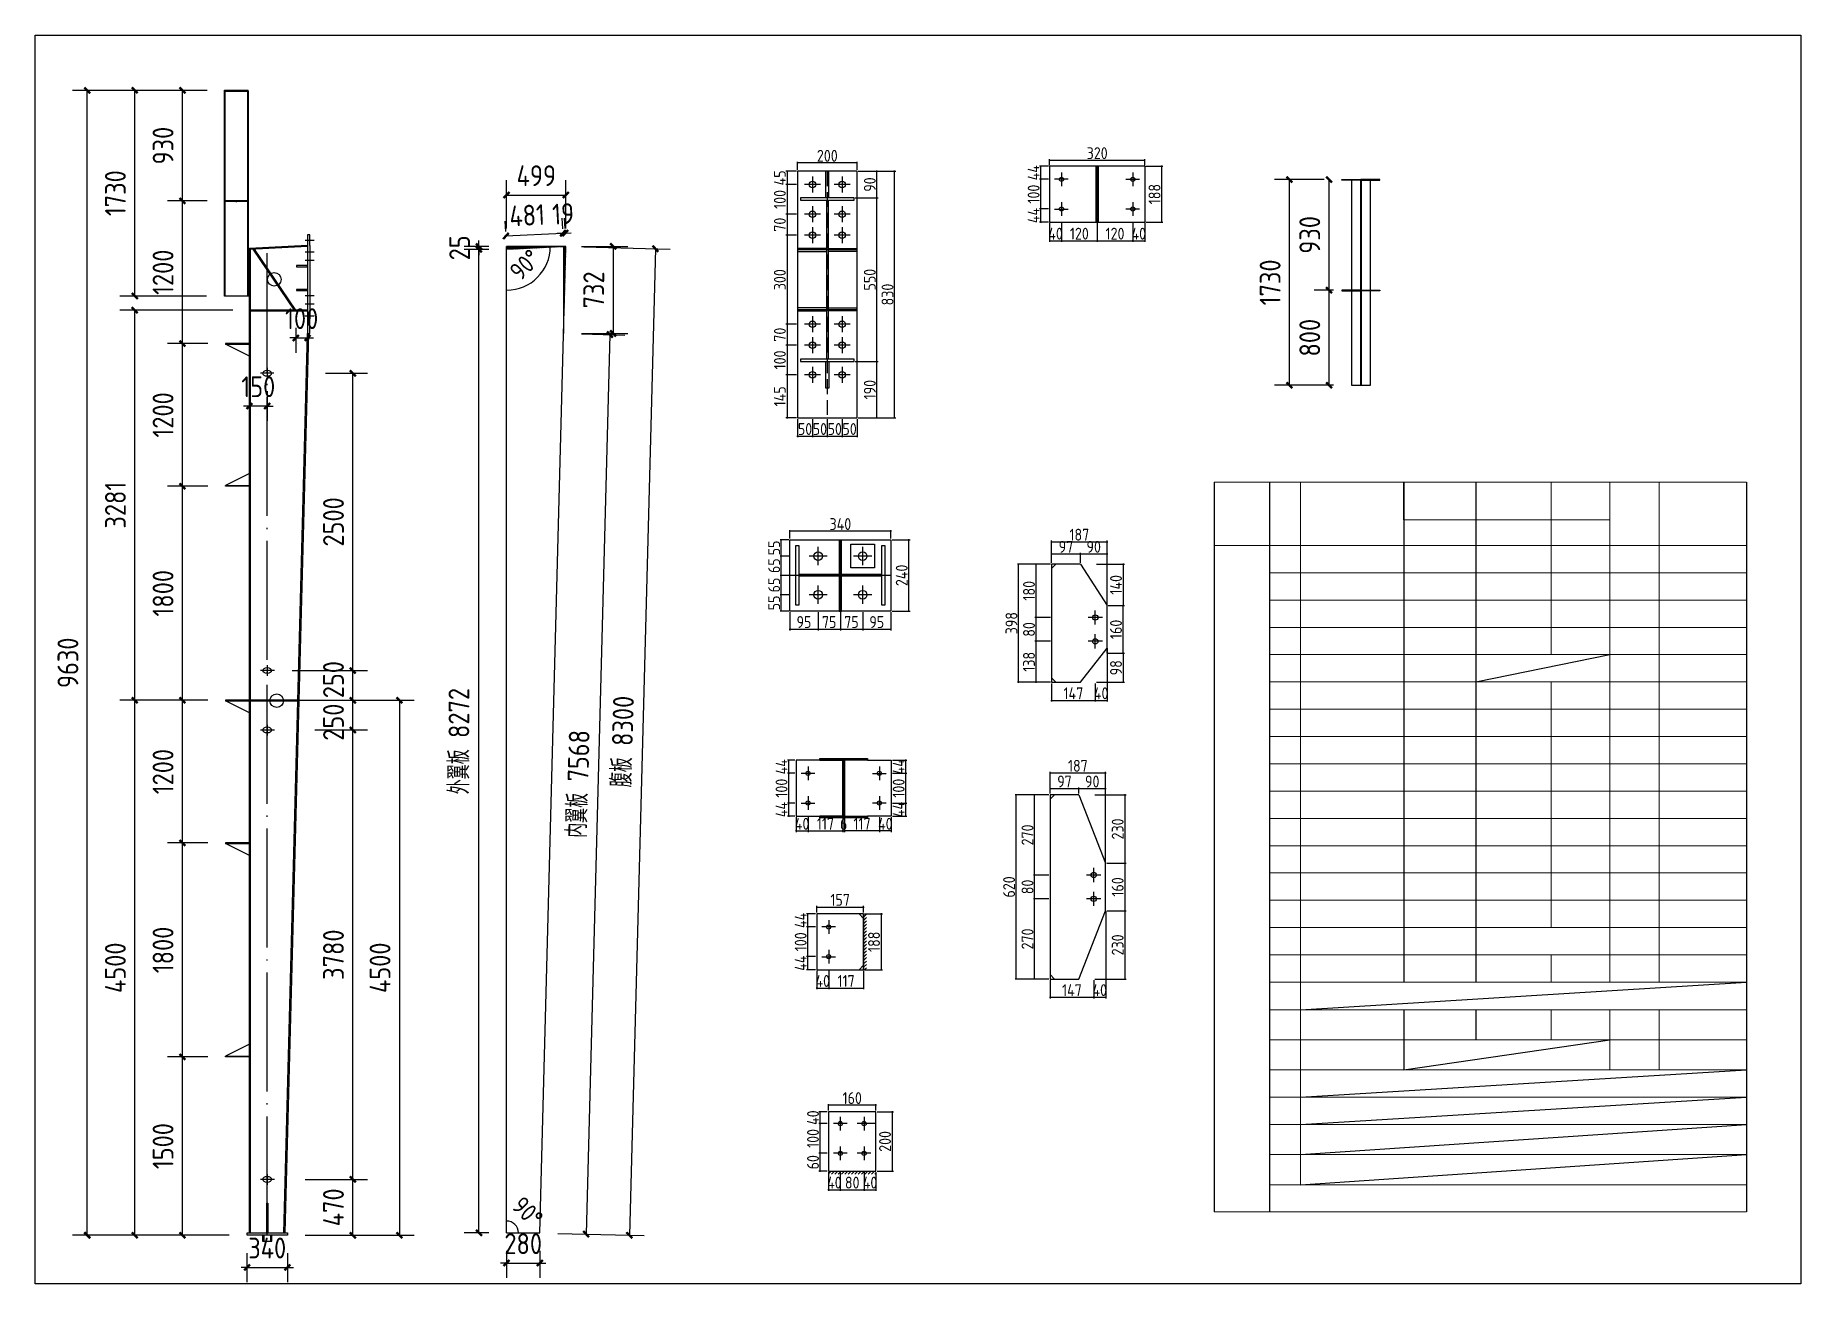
# Model space of a CAD drawing. Extents: x 102162 to 621267, y -39398 to 328893.
# Drawn here: x 295212 to 324912, y 254602 to 275602 of the extents above; entities that cross this region are included whole.
import ezdxf

# ---------------------------------------------------------------- set-up
doc = ezdxf.new("R2010")
doc.units = 0
doc.header["$LTSCALE"] = 1000
doc.header["$MEASUREMENT"] = 0
doc.linetypes.add('DASH', pattern=[0.35, 0.25, -0.1])
doc.linetypes.add('DOTE', pattern=[2.42, 2, -0.2, 0.02, -0.2])
doc.layers.add('DOTE', color=1, linetype='Continuous')
doc.layers.add('钢架', color=7, linetype='Continuous', lineweight=25)
doc.styles.get("Standard").update_dxf_attribs({"font": 'gbenor.shx', "bigfont": 'gbcbig.shx'})
doc.dimstyles.get("Standard").update_dxf_attribs({"dimscale": 100, "dimtxt": 3.5, "dimasz": 1, "dimexe": 2.5, "dimexo": 3, "dimgap": 1.5, "dimtad": 1, "dimdec": 0, "dimzin": 0, "dimdsep": 46, "dimtxsty": 'Standard', "dimblk": 'ARCHTICK', "dimcen": 0.09, "dimadec": 0, "dimazin": 0, "dimtfac": 1, "dimtdec": 0, "dimtix": 1, "dimtmove": 2, "dimatfit": 3, "dimfxl": 1, "dimtolj": 1, "dimtzin": 0, "dimarcsym": 0})

msp = doc.modelspace()

# ---------------------------------------------------------------- blocks, each defined once
blk = doc.blocks.new('_ArchTick')
at = {"color": 0, "linetype": 'ByBlock', "const_width": 0.4}
blk.add_lwpolyline([(-0.5, -0.5), (0.5, 0.5)], dxfattribs=at)
blk = doc.blocks.new('*D591')
at = {"color": 3, "lineweight": -2}
for p, q in [((298113, 258416), (297436, 258416)), ((297686, 255416), (297686, 258416)), ((298473, 255416), (297436, 255416))]:
    blk.add_line(p, q, dxfattribs=at)
at = {"layer": 'Defpoints', "color": 0}
for p in [(297686, 258416), (298413, 258416), (298773, 255416)]:
    blk.add_point(p, dxfattribs=at)
at = {"color": 3, "lineweight": -2, "xscale": 100, "yscale": 100, "zscale": 100}
for p, rotation in [((297686, 258416), 90), ((297686, 255416), 270)]:
    blk.add_blockref('_ArchTick', p, dxfattribs=dict(at, rotation=rotation))
at = {"color": 0, "insert": (297361, 256916), "char_height": 350, "attachment_point": 5, "rotation": 90}
blk.add_mtext('\\A1;1500', dxfattribs=at)
blk = doc.blocks.new('*D592')
at = {"color": 3, "lineweight": -2}
for p, q in [((298113, 262016), (297436, 262016)), ((297686, 258416), (297686, 262016)), ((298113, 258416), (297436, 258416))]:
    blk.add_line(p, q, dxfattribs=at)
at = {"layer": 'Defpoints', "color": 0}
for p in [(297686, 262016), (298413, 262016), (298413, 258416)]:
    blk.add_point(p, dxfattribs=at)
at = {"color": 3, "lineweight": -2, "xscale": 100, "yscale": 100, "zscale": 100}
for p, rotation in [((297686, 262016), 90), ((297686, 258416), 270)]:
    blk.add_blockref('_ArchTick', p, dxfattribs=dict(at, rotation=rotation))
at = {"color": 0, "insert": (297361, 260216), "char_height": 350, "attachment_point": 5, "rotation": 90}
blk.add_mtext('\\A1;1800', dxfattribs=at)
blk = doc.blocks.new('*D593')
at = {"color": 3, "lineweight": -2}
for p, q in [((298113, 264416), (297436, 264416)), ((297686, 262016), (297686, 264416)), ((298113, 262016), (297436, 262016))]:
    blk.add_line(p, q, dxfattribs=at)
at = {"layer": 'Defpoints', "color": 0}
for p in [(297686, 264416), (298413, 264416), (298413, 262016)]:
    blk.add_point(p, dxfattribs=at)
at = {"color": 3, "lineweight": -2, "xscale": 100, "yscale": 100, "zscale": 100}
for p, rotation in [((297686, 264416), 90), ((297686, 262016), 270)]:
    blk.add_blockref('_ArchTick', p, dxfattribs=dict(at, rotation=rotation))
at = {"color": 0, "insert": (297361, 263216), "char_height": 350, "attachment_point": 5, "rotation": 90}
blk.add_mtext('\\A1;1200', dxfattribs=at)
blk = doc.blocks.new('*D594')
at = {"color": 3, "lineweight": -2}
for p, q in [((298113, 268016), (297436, 268016)), ((297686, 264416), (297686, 268016)), ((298113, 264416), (297436, 264416))]:
    blk.add_line(p, q, dxfattribs=at)
at = {"layer": 'Defpoints', "color": 0}
for p in [(297686, 268016), (298413, 268016), (298413, 264416)]:
    blk.add_point(p, dxfattribs=at)
at = {"color": 3, "lineweight": -2, "xscale": 100, "yscale": 100, "zscale": 100}
for p, rotation in [((297686, 268016), 90), ((297686, 264416), 270)]:
    blk.add_blockref('_ArchTick', p, dxfattribs=dict(at, rotation=rotation))
at = {"color": 0, "insert": (297361, 266216), "char_height": 350, "attachment_point": 5, "rotation": 90}
blk.add_mtext('\\A1;1800', dxfattribs=at)
blk = doc.blocks.new('*D595')
at = {"color": 3, "lineweight": -2}
for p, q in [((298113, 270416), (297436, 270416)), ((297686, 268016), (297686, 270416)), ((298113, 268016), (297436, 268016))]:
    blk.add_line(p, q, dxfattribs=at)
at = {"layer": 'Defpoints', "color": 0}
for p in [(297686, 270416), (298413, 270416), (298413, 268016)]:
    blk.add_point(p, dxfattribs=at)
at = {"color": 3, "lineweight": -2, "xscale": 100, "yscale": 100, "zscale": 100}
for p, rotation in [((297686, 270416), 90), ((297686, 268016), 270)]:
    blk.add_blockref('_ArchTick', p, dxfattribs=dict(at, rotation=rotation))
at = {"color": 0, "insert": (297361, 269216), "char_height": 350, "attachment_point": 5, "rotation": 90}
blk.add_mtext('\\A1;1200', dxfattribs=at)
blk = doc.blocks.new('*D596')
at = {"color": 3, "lineweight": -2}
for p, q in [((298105, 272816), (297436, 272816)), ((297686, 270416), (297686, 272816)), ((298113, 270416), (297436, 270416))]:
    blk.add_line(p, q, dxfattribs=at)
at = {"layer": 'Defpoints', "color": 0}
for p in [(297686, 272816), (298405, 272816), (298413, 270416)]:
    blk.add_point(p, dxfattribs=at)
at = {"color": 3, "lineweight": -2, "xscale": 100, "yscale": 100, "zscale": 100}
for p, rotation in [((297686, 272816), 90), ((297686, 270416), 270)]:
    blk.add_blockref('_ArchTick', p, dxfattribs=dict(at, rotation=rotation))
at = {"color": 0, "insert": (297361, 271616), "char_height": 350, "attachment_point": 5, "rotation": 90}
blk.add_mtext('\\A1;1200', dxfattribs=at)
blk = doc.blocks.new('*D597')
at = {"color": 3, "lineweight": -2}
for p, q in [((298105, 274676), (297436, 274676)), ((297686, 272816), (297686, 274676)), ((298105, 272816), (297436, 272816))]:
    blk.add_line(p, q, dxfattribs=at)
at = {"layer": 'Defpoints', "color": 0}
for p in [(297686, 274676), (298405, 274676), (298405, 272816)]:
    blk.add_point(p, dxfattribs=at)
at = {"color": 3, "lineweight": -2, "xscale": 100, "yscale": 100, "zscale": 100}
for p, rotation in [((297686, 274676), 90), ((297686, 272816), 270)]:
    blk.add_blockref('_ArchTick', p, dxfattribs=dict(at, rotation=rotation))
at = {"color": 0, "insert": (297361, 273746), "char_height": 350, "attachment_point": 5, "rotation": 90}
blk.add_mtext('\\A1;930', dxfattribs=at)
blk = doc.blocks.new('*D517')
at = {"color": 3, "lineweight": -2}
for p, q in [((298113, 264416), (296634, 264416)), ((296884, 255416), (296884, 264416)), ((298473, 255416), (296634, 255416))]:
    blk.add_line(p, q, dxfattribs=at)
at = {"layer": 'Defpoints', "color": 0}
for p in [(296884, 264416), (298413, 264416), (298773, 255416)]:
    blk.add_point(p, dxfattribs=at)
at = {"color": 3, "lineweight": -2, "xscale": 100, "yscale": 100, "zscale": 100}
for p, rotation in [((296884, 264416), 90), ((296884, 255416), 270)]:
    blk.add_blockref('_ArchTick', p, dxfattribs=dict(at, rotation=rotation))
at = {"color": 0, "insert": (296559, 259916), "char_height": 350, "attachment_point": 5, "rotation": 90}
blk.add_mtext('\\A1;4500', dxfattribs=at)
blk = doc.blocks.new('*D518')
at = {"color": 3, "lineweight": -2}
for p, q in [((298533, 270979), (296634, 270979)), ((296884, 264416), (296884, 270979)), ((298113, 264416), (296634, 264416))]:
    blk.add_line(p, q, dxfattribs=at)
at = {"layer": 'Defpoints', "color": 0}
for p in [(296884, 270979), (298833, 270979), (298413, 264416)]:
    blk.add_point(p, dxfattribs=at)
at = {"color": 3, "lineweight": -2, "xscale": 100, "yscale": 100, "zscale": 100}
for p, rotation in [((296884, 270979), 90), ((296884, 264416), 270)]:
    blk.add_blockref('_ArchTick', p, dxfattribs=dict(at, rotation=rotation))
at = {"color": 0, "insert": (296559, 267698), "char_height": 350, "attachment_point": 5, "rotation": 90}
blk.add_mtext('\\A1;3281', dxfattribs=at)
blk = doc.blocks.new('*D519')
at = {"color": 3, "lineweight": -2}
for p, q in [((298093, 274676), (296634, 274676)), ((296884, 271216), (296884, 274676)), ((298093, 271216), (296634, 271216))]:
    blk.add_line(p, q, dxfattribs=at)
at = {"layer": 'Defpoints', "color": 0}
for p in [(296884, 274676), (298393, 274676), (298393, 271216)]:
    blk.add_point(p, dxfattribs=at)
at = {"color": 3, "lineweight": -2, "xscale": 100, "yscale": 100, "zscale": 100}
for p, rotation in [((296884, 274676), 90), ((296884, 271216), 270)]:
    blk.add_blockref('_ArchTick', p, dxfattribs=dict(at, rotation=rotation))
at = {"color": 0, "insert": (296559, 272946), "char_height": 350, "attachment_point": 5, "rotation": 90}
blk.add_mtext('\\A1;1730', dxfattribs=at)
blk = doc.blocks.new('*D520')
at = {"color": 3, "lineweight": -2}
for p, q in [((298093, 274676), (295836, 274676)), ((296086, 255416), (296086, 274676)), ((298473, 255416), (295836, 255416))]:
    blk.add_line(p, q, dxfattribs=at)
at = {"layer": 'Defpoints', "color": 0}
for p in [(296086, 274676), (298393, 274676), (298773, 255416)]:
    blk.add_point(p, dxfattribs=at)
at = {"color": 3, "lineweight": -2, "xscale": 100, "yscale": 100, "zscale": 100}
for p, rotation in [((296086, 274676), 90), ((296086, 255416), 270)]:
    blk.add_blockref('_ArchTick', p, dxfattribs=dict(at, rotation=rotation))
at = {"color": 0, "insert": (295761, 265046), "char_height": 350, "attachment_point": 5, "rotation": 90}
blk.add_mtext('\\A1;9630', dxfattribs=at)
blk = doc.blocks.new('*D598')
at = {"color": 3, "lineweight": -2}
for p, q in [((298773, 254876), (298673, 254876)), ((298773, 255116), (298773, 254626)), ((298773, 254876), (299453, 254876)), ((299453, 255116), (299453, 254626)), ((299453, 254876), (299553, 254876))]:
    blk.add_line(p, q, dxfattribs=at)
at = {"layer": 'Defpoints', "color": 0}
for p in [(298773, 255416), (299453, 255416), (299453, 254876)]:
    blk.add_point(p, dxfattribs=at)
at = {"color": 3, "lineweight": -2, "xscale": 100, "yscale": 100, "zscale": 100}
blk.add_blockref('_ArchTick', (298773, 254876), dxfattribs=at)
at = {"color": 3, "lineweight": -2, "xscale": 100, "yscale": 100, "zscale": 100, "rotation": 180}
blk.add_blockref('_ArchTick', (299453, 254876), dxfattribs=at)
at = {"color": 0, "insert": (299113, 255201), "char_height": 350, "attachment_point": 5}
blk.add_mtext('\\A1;340', dxfattribs=at)
blk = doc.blocks.new('*D599')
at = {"color": 0, "lineweight": -2}
for p, q in [((299593, 270679), (299593, 270260)), ((299793, 270679), (299793, 270260)), ((299593, 270510), (299493, 270510)), ((299593, 270510), (299793, 270510)), ((299793, 270510), (299893, 270510))]:
    blk.add_line(p, q, dxfattribs=at)
at = {"layer": 'Defpoints', "color": 0}
for p in [(299593, 270979), (299793, 270979), (299793, 270510)]:
    blk.add_point(p, dxfattribs=at)
at = {"color": 0, "lineweight": -2, "xscale": 100, "yscale": 100, "zscale": 100}
blk.add_blockref('_ArchTick', (299593, 270510), dxfattribs=at)
at = {"color": 0, "lineweight": -2, "xscale": 100, "yscale": 100, "zscale": 100, "rotation": 180}
blk.add_blockref('_ArchTick', (299793, 270510), dxfattribs=at)
at = {"color": 0, "insert": (299693, 270835), "char_height": 350, "attachment_point": 5}
blk.add_mtext('\\A1;100', dxfattribs=at)
blk = doc.blocks.new('*D600')
at = {"color": 0, "lineweight": -2}
for p, q in [((298813, 269616), (298813, 269115)), ((299113, 269616), (299113, 269115)), ((298813, 269365), (298713, 269365)), ((299113, 269365), (298813, 269365)), ((299113, 269365), (299213, 269365))]:
    blk.add_line(p, q, dxfattribs=at)
at = {"layer": 'Defpoints', "color": 0}
for p in [(298813, 269916), (299113, 269916), (298813, 269365)]:
    blk.add_point(p, dxfattribs=at)
at = {"color": 0, "lineweight": -2, "xscale": 100, "yscale": 100, "zscale": 100}
blk.add_blockref('_ArchTick', (298813, 269365), dxfattribs=at)
at = {"color": 0, "lineweight": -2, "xscale": 100, "yscale": 100, "zscale": 100, "rotation": 180}
blk.add_blockref('_ArchTick', (299113, 269365), dxfattribs=at)
at = {"color": 0, "insert": (298963, 269690), "char_height": 350, "attachment_point": 5}
blk.add_mtext('\\A1;150', dxfattribs=at)
blk = doc.blocks.new('*D531')
at = {"color": 3, "lineweight": -2}
for p, q in [((317053, 271315), (316728, 271315)), ((316978, 269715), (316978, 271315)), ((317053, 269715), (316728, 269715))]:
    blk.add_line(p, q, dxfattribs=at)
at = {"layer": 'Defpoints', "color": 0}
for p in [(316978, 271315), (317353, 271315), (317353, 269715)]:
    blk.add_point(p, dxfattribs=at)
at = {"color": 3, "lineweight": -2, "xscale": 100, "yscale": 100, "zscale": 100}
for p, rotation in [((316978, 271315), 90), ((316978, 269715), 270)]:
    blk.add_blockref('_ArchTick', p, dxfattribs=dict(at, rotation=rotation))
at = {"color": 0, "insert": (316653, 270515), "char_height": 350, "attachment_point": 5, "rotation": 90}
blk.add_mtext('\\A1;800', dxfattribs=at)
blk = doc.blocks.new('*D532')
at = {"color": 3, "lineweight": -2}
for p, q in [((316893, 273175), (316728, 273175)), ((316978, 271315), (316978, 273175)), ((316893, 271315), (316728, 271315))]:
    blk.add_line(p, q, dxfattribs=at)
at = {"layer": 'Defpoints', "color": 0}
for p in [(316978, 273175), (317193, 273175), (317193, 271315)]:
    blk.add_point(p, dxfattribs=at)
at = {"color": 3, "lineweight": -2, "xscale": 100, "yscale": 100, "zscale": 100}
for p, rotation in [((316978, 273175), 90), ((316978, 271315), 270)]:
    blk.add_blockref('_ArchTick', p, dxfattribs=dict(at, rotation=rotation))
at = {"color": 0, "insert": (316653, 272245), "char_height": 350, "attachment_point": 5, "rotation": 90}
blk.add_mtext('\\A1;930', dxfattribs=at)
blk = doc.blocks.new('*D496')
at = {"color": 3, "lineweight": -2}
for p, q in [((316893, 273175), (316061, 273175)), ((316311, 269715), (316311, 273175)), ((317053, 269715), (316061, 269715))]:
    blk.add_line(p, q, dxfattribs=at)
at = {"layer": 'Defpoints', "color": 0}
for p in [(316311, 273175), (317193, 273175), (317353, 269715)]:
    blk.add_point(p, dxfattribs=at)
at = {"color": 3, "lineweight": -2, "xscale": 100, "yscale": 100, "zscale": 100}
for p, rotation in [((316311, 273175), 90), ((316311, 269715), 270)]:
    blk.add_blockref('_ArchTick', p, dxfattribs=dict(at, rotation=rotation))
at = {"color": 0, "insert": (315986, 271445), "char_height": 350, "attachment_point": 5, "rotation": 90}
blk.add_mtext('\\A1;1730', dxfattribs=at)
blk = doc.blocks.new('*D497')
at = {"color": 3, "lineweight": -2}
for p, q in [((299753, 256356), (300803, 256356)), ((300553, 255416), (300553, 256356)), ((299753, 255416), (300803, 255416))]:
    blk.add_line(p, q, dxfattribs=at)
at = {"layer": 'Defpoints', "color": 0}
for p in [(299453, 256356), (300553, 256356), (299453, 255416)]:
    blk.add_point(p, dxfattribs=at)
at = {"color": 3, "lineweight": -2, "xscale": 100, "yscale": 100, "zscale": 100}
for p, rotation in [((300553, 256356), 90), ((300553, 255416), 270)]:
    blk.add_blockref('_ArchTick', p, dxfattribs=dict(at, rotation=rotation))
at = {"color": 0, "insert": (300228, 255886), "char_height": 350, "attachment_point": 5, "rotation": 90}
blk.add_mtext('\\A1;470', dxfattribs=at)
blk = doc.blocks.new('*D498')
at = {"color": 3, "lineweight": -2}
for p, q in [((299917, 263916), (300803, 263916)), ((300553, 256356), (300553, 263916)), ((299753, 256356), (300803, 256356))]:
    blk.add_line(p, q, dxfattribs=at)
at = {"layer": 'Defpoints', "color": 0}
for p in [(299617, 263916), (300553, 263916), (299453, 256356)]:
    blk.add_point(p, dxfattribs=at)
at = {"color": 3, "lineweight": -2, "xscale": 100, "yscale": 100, "zscale": 100}
for p, rotation in [((300553, 263916), 90), ((300553, 256356), 270)]:
    blk.add_blockref('_ArchTick', p, dxfattribs=dict(at, rotation=rotation))
at = {"color": 0, "insert": (300228, 260136), "char_height": 350, "attachment_point": 5, "rotation": 90}
blk.add_mtext('\\A1;3780', dxfattribs=at)
blk = doc.blocks.new('*D499')
at = {"color": 3, "lineweight": -2}
for p, q in [((299930, 264416), (300803, 264416)), ((300553, 263916), (300553, 264416)), ((299917, 263916), (300803, 263916))]:
    blk.add_line(p, q, dxfattribs=at)
at = {"layer": 'Defpoints', "color": 0}
for p in [(299630, 264416), (300553, 264416), (299617, 263916)]:
    blk.add_point(p, dxfattribs=at)
at = {"color": 3, "lineweight": -2, "xscale": 100, "yscale": 100, "zscale": 100}
for p, rotation in [((300553, 264416), 90), ((300553, 263916), 270)]:
    blk.add_blockref('_ArchTick', p, dxfattribs=dict(at, rotation=rotation))
at = {"color": 0, "insert": (300228, 264047), "char_height": 350, "attachment_point": 5, "rotation": 90}
blk.add_mtext('\\A1;250', dxfattribs=at)
blk = doc.blocks.new('*D500')
at = {"color": 3, "lineweight": -2}
for p, q in [((300096, 269916), (300803, 269916)), ((300553, 264916), (300553, 269916)), ((299876, 264916), (300803, 264916))]:
    blk.add_line(p, q, dxfattribs=at)
at = {"layer": 'Defpoints', "color": 0}
for p in [(299796, 269916), (300553, 269916), (299576, 264916)]:
    blk.add_point(p, dxfattribs=at)
at = {"color": 3, "lineweight": -2, "xscale": 100, "yscale": 100, "zscale": 100}
for p, rotation in [((300553, 269916), 90), ((300553, 264916), 270)]:
    blk.add_blockref('_ArchTick', p, dxfattribs=dict(at, rotation=rotation))
at = {"color": 0, "insert": (300228, 267416), "char_height": 350, "attachment_point": 5, "rotation": 90}
blk.add_mtext('\\A1;2500', dxfattribs=at)
blk = doc.blocks.new('*D501')
at = {"color": 3, "lineweight": -2}
for p, q in [((299930, 264416), (301587, 264416)), ((301337, 264416), (301337, 255416)), ((299753, 255416), (301587, 255416))]:
    blk.add_line(p, q, dxfattribs=at)
at = {"layer": 'Defpoints', "color": 0}
for p in [(299630, 264416), (299453, 255416), (301337, 255416)]:
    blk.add_point(p, dxfattribs=at)
at = {"color": 3, "lineweight": -2, "xscale": 100, "yscale": 100, "zscale": 100}
for p, rotation in [((301337, 264416), 90), ((301337, 255416), 270)]:
    blk.add_blockref('_ArchTick', p, dxfattribs=dict(at, rotation=rotation))
at = {"color": 0, "insert": (301012, 259916), "char_height": 350, "attachment_point": 5, "rotation": 90}
blk.add_mtext('\\A1;4500', dxfattribs=at)
blk = doc.blocks.new('*D502')
at = {"color": 3, "lineweight": -2}
for p, q in [((299534, 264916), (300803, 264916)), ((300553, 264416), (300553, 264916)), ((299520, 264416), (300803, 264416))]:
    blk.add_line(p, q, dxfattribs=at)
at = {"layer": 'Defpoints', "color": 0}
for p in [(299234, 264916), (300553, 264916), (299220, 264416)]:
    blk.add_point(p, dxfattribs=at)
at = {"color": 3, "lineweight": -2, "xscale": 100, "yscale": 100, "zscale": 100}
for p, rotation in [((300553, 264916), 90), ((300553, 264416), 270)]:
    blk.add_blockref('_ArchTick', p, dxfattribs=dict(at, rotation=rotation))
at = {"color": 0, "insert": (300228, 264763), "char_height": 350, "attachment_point": 5, "rotation": 90}
blk.add_mtext('\\A1;250', dxfattribs=at)
blk = doc.blocks.new('*D533')
at = {"color": 3, "lineweight": -2}
for p, q in [((304439, 272043), (305894, 272005)), ((305644, 272011), (305206, 255417)), ((304000, 255448), (305456, 255410))]:
    blk.add_line(p, q, dxfattribs=at)
at = {"layer": 'Defpoints', "color": 0}
for p in [(304139, 272051), (303700, 255456), (305206, 255417)]:
    blk.add_point(p, dxfattribs=at)
at = {"color": 3, "lineweight": -2, "xscale": 100, "yscale": 100, "zscale": 100}
for p, rotation in [((305644, 272011), 88.4856732577421), ((305206, 255417), 268.4856732577421)]:
    blk.add_blockref('_ArchTick', p, dxfattribs=dict(at, rotation=rotation))
at = {"color": 0, "insert": (305089, 263723), "char_height": 350, "attachment_point": 5, "rotation": 88.4857}
blk.add_mtext('\\A1;腹板 8300', dxfattribs=at)
blk = doc.blocks.new('*D534')
at = {"color": 3, "lineweight": -2}
for p, q in [((302840, 272001), (302426, 272001)), ((302676, 255456), (302676, 272001)), ((302840, 255456), (302426, 255456))]:
    blk.add_line(p, q, dxfattribs=at)
at = {"layer": 'Defpoints', "color": 0}
for p in [(302676, 272001), (303140, 272001), (303140, 255456)]:
    blk.add_point(p, dxfattribs=at)
at = {"color": 3, "lineweight": -2, "xscale": 100, "yscale": 100, "zscale": 100}
for p, rotation in [((302676, 272001), 90), ((302676, 255456), 270)]:
    blk.add_blockref('_ArchTick', p, dxfattribs=dict(at, rotation=rotation))
at = {"color": 0, "insert": (302339, 263729), "char_height": 350, "attachment_point": 5, "rotation": 90}
blk.add_mtext('\\A1;外翼板 8272', dxfattribs=at)
blk = doc.blocks.new('*D535')
at = {"color": 3, "lineweight": -2}
for p, q in [((302676, 272051), (302676, 272151)), ((302840, 272051), (302426, 272051)), ((302840, 272001), (302426, 272001)), ((302676, 272001), (302676, 272051)), ((302676, 272001), (302676, 271901))]:
    blk.add_line(p, q, dxfattribs=at)
at = {"layer": 'Defpoints', "color": 0}
for p in [(302676, 272051), (303140, 272051), (303140, 272001)]:
    blk.add_point(p, dxfattribs=at)
at = {"color": 3, "lineweight": -2, "xscale": 100, "yscale": 100, "zscale": 100}
for p, rotation in [((302676, 272051), 270), ((302676, 272001), 90)]:
    blk.add_blockref('_ArchTick', p, dxfattribs=dict(at, rotation=rotation))
at = {"color": 0, "insert": (302351, 272026), "char_height": 350, "attachment_point": 5, "rotation": 90}
blk.add_mtext('\\A1;25', dxfattribs=at)
blk = doc.blocks.new('*D536')
at = {"color": 3, "lineweight": -2}
for p, q in [((304400, 272051), (305182, 272051)), ((304932, 272051), (304932, 270587)), ((304400, 270587), (305182, 270587))]:
    blk.add_line(p, q, dxfattribs=at)
at = {"layer": 'Defpoints', "color": 0}
for p in [(304100, 272051), (304100, 270587), (304932, 270587)]:
    blk.add_point(p, dxfattribs=at)
at = {"color": 3, "lineweight": -2, "xscale": 100, "yscale": 100, "zscale": 100}
for p, rotation in [((304932, 272051), 90), ((304932, 270587), 270)]:
    blk.add_blockref('_ArchTick', p, dxfattribs=dict(at, rotation=rotation))
at = {"color": 0, "insert": (304607, 271319), "char_height": 350, "attachment_point": 5, "rotation": 90}
blk.add_mtext('\\A1;732', dxfattribs=at)
blk = doc.blocks.new('*D503')
at = {"color": 3, "lineweight": -2}
for p, q in [((304400, 270579), (305127, 270560)), ((304878, 270567), (304478, 255436)), ((304000, 255448), (304727, 255429))]:
    blk.add_line(p, q, dxfattribs=at)
at = {"layer": 'Defpoints', "color": 0}
for p in [(304100, 270587), (303700, 255456), (304478, 255436)]:
    blk.add_point(p, dxfattribs=at)
at = {"color": 3, "lineweight": -2, "xscale": 100, "yscale": 100, "zscale": 100}
for p, rotation in [((304878, 270567), 88.4856732577417), ((304478, 255436), 268.4856732577417)]:
    blk.add_blockref('_ArchTick', p, dxfattribs=dict(at, rotation=rotation))
at = {"color": 0, "insert": (304341, 263010), "char_height": 350, "attachment_point": 5, "rotation": 88.4857}
blk.add_mtext('\\A1;内翼板 7568', dxfattribs=at)
blk = doc.blocks.new('*D537')
at = {"color": 3, "lineweight": -2}
for p, q in [((303140, 255156), (303140, 254699)), ((303700, 255156), (303700, 254699)), ((303140, 254949), (303040, 254949)), ((303140, 254949), (303700, 254949)), ((303700, 254949), (303800, 254949))]:
    blk.add_line(p, q, dxfattribs=at)
at = {"layer": 'Defpoints', "color": 0}
for p in [(303140, 255456), (303700, 255456), (303700, 254949)]:
    blk.add_point(p, dxfattribs=at)
at = {"color": 3, "lineweight": -2, "xscale": 100, "yscale": 100, "zscale": 100}
blk.add_blockref('_ArchTick', (303140, 254949), dxfattribs=at)
at = {"color": 3, "lineweight": -2, "xscale": 100, "yscale": 100, "zscale": 100, "rotation": 180}
blk.add_blockref('_ArchTick', (303700, 254949), dxfattribs=at)
at = {"color": 0, "insert": (303420, 255274), "char_height": 350, "attachment_point": 5}
blk.add_mtext('\\A1;280', dxfattribs=at)
blk = doc.blocks.new('*D538')
at = {"color": 3, "lineweight": -2}
for p, q in [((303140, 272351), (303140, 273165)), ((304139, 272351), (304139, 273165)), ((303140, 272915), (304139, 272915))]:
    blk.add_line(p, q, dxfattribs=at)
at = {"layer": 'Defpoints', "color": 0}
for p in [(304139, 272915), (303140, 272051), (304139, 272051)]:
    blk.add_point(p, dxfattribs=at)
at = {"color": 3, "lineweight": -2, "xscale": 100, "yscale": 100, "zscale": 100, "rotation": 180}
blk.add_blockref('_ArchTick', (303140, 272915), dxfattribs=at)
at = {"color": 3, "lineweight": -2, "xscale": 100, "yscale": 100, "zscale": 100}
blk.add_blockref('_ArchTick', (304139, 272915), dxfattribs=at)
at = {"color": 0, "insert": (303640, 273240), "char_height": 350, "attachment_point": 5}
blk.add_mtext('\\A1;499', dxfattribs=at)
blk = doc.blocks.new('*D539')
at = {"color": 0, "lineweight": -2}
blk.add_arc((303140, 272051), 736, 270, 360, dxfattribs=at)
at = {"layer": 'Defpoints', "color": 0}
for p in [(303140, 272051), (303140, 272001), (304139, 272051), (303508, 271414), (303140, 255456)]:
    blk.add_point(p, dxfattribs=at)
at = {"color": 0, "lineweight": -2, "xscale": 20, "yscale": 20, "zscale": 20}
for p, rotation in [((303877, 272051), 89.99999999999945), ((303140, 271315), 179.9999999999999)]:
    blk.add_blockref('_ArchTick', p, dxfattribs=dict(at, rotation=rotation))
at = {"color": 0, "insert": (303449, 271743), "char_height": 300, "attachment_point": 5, "rotation": 45}
blk.add_mtext('\\A1;90°', dxfattribs=at)
blk = doc.blocks.new('*D540')
at = {"color": 0, "lineweight": -2}
blk.add_arc((303140, 255456), 200, 0, 90, dxfattribs=at)
at = {"layer": 'Defpoints', "color": 0}
for p in [(303140, 272001), (303140, 255456), (303140, 255456), (303313, 255556), (303700, 255456)]:
    blk.add_point(p, dxfattribs=at)
at = {"color": 0, "lineweight": -2, "xscale": 20, "yscale": 20, "zscale": 20}
for p, rotation in [((303140, 255656), 179.9999999999999), ((303340, 255456), 270.0000000000021)]:
    blk.add_blockref('_ArchTick', p, dxfattribs=dict(at, rotation=rotation))
at = {"color": 0, "insert": (303494, 255810), "char_height": 300, "attachment_point": 5, "rotation": 315}
blk.add_mtext('\\A1;90°', dxfattribs=at)
blk = doc.blocks.new('*D541')
at = {"color": 3, "lineweight": -2}
for p, q in [((303125, 272301), (303117, 272475)), ((304085, 272349), (304077, 272523)), ((303129, 272226), (304089, 272274))]:
    blk.add_line(p, q, dxfattribs=at)
at = {"layer": 'Defpoints', "color": 0}
for p in [(304089, 272274), (303140, 272001), (304100, 272049)]:
    blk.add_point(p, dxfattribs=at)
at = {"color": 3, "lineweight": -2, "xscale": 100, "yscale": 100, "zscale": 100}
for p, rotation in [((303129, 272226), 182.862405226115), ((304089, 272274), 2.862405226115041)]:
    blk.add_blockref('_ArchTick', p, dxfattribs=dict(at, rotation=rotation))
at = {"color": 0, "insert": (303486, 272574), "char_height": 350, "attachment_point": 5, "rotation": 2.8624}
blk.add_mtext('\\A1;481', dxfattribs=at)
blk = doc.blocks.new('*D542')
at = {"color": 3, "lineweight": -2}
for p, q in [((304085, 272349), (304077, 272523)), ((304124, 272351), (304115, 272525)), ((304089, 272274), (303989, 272269)), ((304089, 272274), (304128, 272275)), ((304128, 272275), (304228, 272280))]:
    blk.add_line(p, q, dxfattribs=at)
at = {"layer": 'Defpoints', "color": 0}
for p in [(304128, 272275), (304100, 272049), (304139, 272051)]:
    blk.add_point(p, dxfattribs=at)
at = {"color": 3, "lineweight": -2, "xscale": 100, "yscale": 100, "zscale": 100}
for p, rotation in [((304089, 272274), 2.862405226254916), ((304128, 272275), 182.8624052262549)]:
    blk.add_blockref('_ArchTick', p, dxfattribs=dict(at, rotation=rotation))
at = {"color": 0, "insert": (304092, 272599), "char_height": 350, "attachment_point": 5, "rotation": 2.8624}
blk.add_mtext('\\A1;19', dxfattribs=at)
blk = doc.blocks.new('*D543')
at = {"color": 0, "lineweight": -2}
for p, q in [((308012, 262447), (308012, 262198)), ((308212, 262447), (308212, 262198)), ((308012, 262218), (308002, 262218)), ((308012, 262218), (308212, 262218)), ((308212, 262218), (308222, 262218))]:
    blk.add_line(p, q, dxfattribs=at)
at = {"layer": 'Defpoints', "color": 0}
for p in [(308012, 262467), (308212, 262467), (308212, 262218)]:
    blk.add_point(p, dxfattribs=at)
at = {"color": 0, "lineweight": -2, "xscale": 10, "yscale": 10, "zscale": 10}
blk.add_blockref('_ArchTick', (308012, 262218), dxfattribs=at)
at = {"color": 0, "lineweight": -2, "xscale": 10, "yscale": 10, "zscale": 10, "rotation": 180}
blk.add_blockref('_ArchTick', (308212, 262218), dxfattribs=at)
at = {"color": 0, "insert": (308112, 262338), "char_height": 200, "attachment_point": 5}
blk.add_mtext('\\A1;40', dxfattribs=at)
blk = doc.blocks.new('*D544')
at = {"color": 0, "lineweight": -2}
for p, q in [((308212, 262447), (308212, 262198)), ((308797, 262447), (308797, 262198)), ((308202, 262218), (308807, 262218))]:
    blk.add_line(p, q, dxfattribs=at)
at = {"layer": 'Defpoints', "color": 0}
for p in [(308212, 262467), (308797, 262467), (308797, 262218)]:
    blk.add_point(p, dxfattribs=at)
at = {"color": 0, "lineweight": -2, "xscale": 10, "yscale": 10, "zscale": 10, "rotation": 180}
blk.add_blockref('_ArchTick', (308212, 262218), dxfattribs=at)
at = {"color": 0, "lineweight": -2, "xscale": 10, "yscale": 10, "zscale": 10}
blk.add_blockref('_ArchTick', (308797, 262218), dxfattribs=at)
at = {"color": 0, "insert": (308505, 262338), "char_height": 200, "attachment_point": 5}
blk.add_mtext('\\A1;117', dxfattribs=at)
blk = doc.blocks.new('*D545')
at = {"color": 0, "lineweight": -2}
for p, q in [((308797, 262447), (308797, 262198)), ((308827, 262447), (308827, 262198)), ((308797, 262218), (308787, 262218)), ((308797, 262218), (308827, 262218)), ((308827, 262218), (308837, 262218))]:
    blk.add_line(p, q, dxfattribs=at)
at = {"layer": 'Defpoints', "color": 0}
for p in [(308797, 262467), (308827, 262467), (308827, 262218)]:
    blk.add_point(p, dxfattribs=at)
at = {"color": 0, "lineweight": -2, "xscale": 10, "yscale": 10, "zscale": 10}
blk.add_blockref('_ArchTick', (308797, 262218), dxfattribs=at)
at = {"color": 0, "lineweight": -2, "xscale": 10, "yscale": 10, "zscale": 10, "rotation": 180}
blk.add_blockref('_ArchTick', (308827, 262218), dxfattribs=at)
at = {"color": 0, "insert": (308812, 262338), "char_height": 200, "attachment_point": 5}
blk.add_mtext('\\A1;6', dxfattribs=at)
blk = doc.blocks.new('*D546')
at = {"color": 0, "lineweight": -2}
for p, q in [((307992, 262687), (307866, 262687)), ((307886, 262687), (307886, 262697)), ((307886, 262467), (307886, 262687)), ((307992, 262467), (307866, 262467)), ((307886, 262467), (307886, 262457))]:
    blk.add_line(p, q, dxfattribs=at)
at = {"layer": 'Defpoints', "color": 0}
for p in [(307886, 262687), (308012, 262687), (308012, 262467)]:
    blk.add_point(p, dxfattribs=at)
at = {"color": 0, "lineweight": -2, "xscale": 10, "yscale": 10, "zscale": 10}
for p, rotation in [((307886, 262687), 270), ((307886, 262467), 90)]:
    blk.add_blockref('_ArchTick', p, dxfattribs=dict(at, rotation=rotation))
at = {"color": 0, "insert": (307766, 262577), "char_height": 200, "attachment_point": 5, "rotation": 90}
blk.add_mtext('\\A1;44', dxfattribs=at)
blk = doc.blocks.new('*D547')
at = {"color": 0, "lineweight": -2}
for p, q in [((307992, 263187), (307866, 263187)), ((307886, 262677), (307886, 263197)), ((307992, 262687), (307866, 262687))]:
    blk.add_line(p, q, dxfattribs=at)
at = {"layer": 'Defpoints', "color": 0}
for p in [(307886, 263187), (308012, 263187), (308012, 262687)]:
    blk.add_point(p, dxfattribs=at)
at = {"color": 0, "lineweight": -2, "xscale": 10, "yscale": 10, "zscale": 10}
for p, rotation in [((307886, 263187), 90), ((307886, 262687), 270)]:
    blk.add_blockref('_ArchTick', p, dxfattribs=dict(at, rotation=rotation))
at = {"color": 0, "insert": (307766, 262937), "char_height": 200, "attachment_point": 5, "rotation": 90}
blk.add_mtext('\\A1;100', dxfattribs=at)
blk = doc.blocks.new('*D548')
at = {"color": 0, "lineweight": -2}
for p, q in [((307992, 263407), (307866, 263407)), ((307992, 263187), (307866, 263187)), ((307886, 263407), (307886, 263417)), ((307886, 263187), (307886, 263407)), ((307886, 263187), (307886, 263177))]:
    blk.add_line(p, q, dxfattribs=at)
at = {"layer": 'Defpoints', "color": 0}
for p in [(307886, 263407), (308012, 263407), (308012, 263187)]:
    blk.add_point(p, dxfattribs=at)
at = {"color": 0, "lineweight": -2, "xscale": 10, "yscale": 10, "zscale": 10}
for p, rotation in [((307886, 263407), 270), ((307886, 263187), 90)]:
    blk.add_blockref('_ArchTick', p, dxfattribs=dict(at, rotation=rotation))
at = {"color": 0, "insert": (307766, 263297), "char_height": 200, "attachment_point": 5, "rotation": 90}
blk.add_mtext('\\A1;44', dxfattribs=at)
blk = doc.blocks.new('*D549')
at = {"color": 0, "lineweight": -2}
for p, q in [((309412, 262447), (309412, 262198)), ((309612, 262447), (309612, 262198)), ((309412, 262218), (309402, 262218)), ((309612, 262218), (309412, 262218)), ((309612, 262218), (309622, 262218))]:
    blk.add_line(p, q, dxfattribs=at)
at = {"layer": 'Defpoints', "color": 0}
for p in [(309412, 262467), (309612, 262467), (309412, 262218)]:
    blk.add_point(p, dxfattribs=at)
at = {"color": 0, "lineweight": -2, "xscale": 10, "yscale": 10, "zscale": 10}
blk.add_blockref('_ArchTick', (309412, 262218), dxfattribs=at)
at = {"color": 0, "lineweight": -2, "xscale": 10, "yscale": 10, "zscale": 10, "rotation": 180}
blk.add_blockref('_ArchTick', (309612, 262218), dxfattribs=at)
at = {"color": 0, "insert": (309512, 262338), "char_height": 200, "attachment_point": 5}
blk.add_mtext('\\A1;40', dxfattribs=at)
blk = doc.blocks.new('*D550')
at = {"color": 0, "lineweight": -2}
for p, q in [((308827, 262447), (308827, 262198)), ((309412, 262447), (309412, 262198)), ((309422, 262218), (308817, 262218))]:
    blk.add_line(p, q, dxfattribs=at)
at = {"layer": 'Defpoints', "color": 0}
for p in [(308827, 262467), (309412, 262467), (308827, 262218)]:
    blk.add_point(p, dxfattribs=at)
at = {"color": 0, "lineweight": -2, "xscale": 10, "yscale": 10, "zscale": 10, "rotation": 180}
blk.add_blockref('_ArchTick', (308827, 262218), dxfattribs=at)
at = {"color": 0, "lineweight": -2, "xscale": 10, "yscale": 10, "zscale": 10}
blk.add_blockref('_ArchTick', (309412, 262218), dxfattribs=at)
at = {"color": 0, "insert": (309120, 262338), "char_height": 200, "attachment_point": 5}
blk.add_mtext('\\A1;117', dxfattribs=at)
blk = doc.blocks.new('*D551')
at = {"color": 0, "lineweight": -2}
for p, q in [((309632, 262687), (309876, 262687)), ((309856, 262687), (309856, 262697)), ((309856, 262467), (309856, 262687)), ((309632, 262467), (309876, 262467)), ((309856, 262467), (309856, 262457))]:
    blk.add_line(p, q, dxfattribs=at)
at = {"layer": 'Defpoints', "color": 0}
for p in [(309612, 262687), (309856, 262687), (309612, 262467)]:
    blk.add_point(p, dxfattribs=at)
at = {"color": 0, "lineweight": -2, "xscale": 10, "yscale": 10, "zscale": 10}
for p, rotation in [((309856, 262687), 270), ((309856, 262467), 90)]:
    blk.add_blockref('_ArchTick', p, dxfattribs=dict(at, rotation=rotation))
at = {"color": 0, "insert": (309736, 262577), "char_height": 200, "attachment_point": 5, "rotation": 90}
blk.add_mtext('\\A1;44', dxfattribs=at)
blk = doc.blocks.new('*D552')
at = {"color": 0, "lineweight": -2}
for p, q in [((309632, 263187), (309876, 263187)), ((309856, 262677), (309856, 263197)), ((309632, 262687), (309876, 262687))]:
    blk.add_line(p, q, dxfattribs=at)
at = {"layer": 'Defpoints', "color": 0}
for p in [(309612, 263187), (309856, 263187), (309612, 262687)]:
    blk.add_point(p, dxfattribs=at)
at = {"color": 0, "lineweight": -2, "xscale": 10, "yscale": 10, "zscale": 10}
for p, rotation in [((309856, 263187), 90), ((309856, 262687), 270)]:
    blk.add_blockref('_ArchTick', p, dxfattribs=dict(at, rotation=rotation))
at = {"color": 0, "insert": (309736, 262937), "char_height": 200, "attachment_point": 5, "rotation": 90}
blk.add_mtext('\\A1;100', dxfattribs=at)
blk = doc.blocks.new('*D553')
at = {"color": 0, "lineweight": -2}
for p, q in [((309632, 263407), (309876, 263407)), ((309632, 263187), (309876, 263187)), ((309856, 263407), (309856, 263417)), ((309856, 263187), (309856, 263407)), ((309856, 263187), (309856, 263177))]:
    blk.add_line(p, q, dxfattribs=at)
at = {"layer": 'Defpoints', "color": 0}
for p in [(309612, 263407), (309612, 263187), (309856, 263407)]:
    blk.add_point(p, dxfattribs=at)
at = {"color": 0, "lineweight": -2, "xscale": 10, "yscale": 10, "zscale": 10}
for p, rotation in [((309856, 263407), 270), ((309856, 263187), 90)]:
    blk.add_blockref('_ArchTick', p, dxfattribs=dict(at, rotation=rotation))
at = {"color": 0, "insert": (309736, 263297), "char_height": 200, "attachment_point": 5, "rotation": 90}
blk.add_mtext('\\A1;44', dxfattribs=at)
blk = doc.blocks.new('*D554')
at = {"color": 0, "lineweight": -2}
for p, q in [((308555, 256475), (308555, 256162)), ((308755, 256475), (308755, 256162)), ((308555, 256182), (308545, 256182)), ((308555, 256182), (308755, 256182)), ((308755, 256182), (308765, 256182))]:
    blk.add_line(p, q, dxfattribs=at)
at = {"layer": 'Defpoints', "color": 0}
for p in [(308555, 256495), (308755, 256495), (308755, 256182)]:
    blk.add_point(p, dxfattribs=at)
at = {"color": 0, "lineweight": -2, "xscale": 10, "yscale": 10, "zscale": 10}
blk.add_blockref('_ArchTick', (308555, 256182), dxfattribs=at)
at = {"color": 0, "lineweight": -2, "xscale": 10, "yscale": 10, "zscale": 10, "rotation": 180}
blk.add_blockref('_ArchTick', (308755, 256182), dxfattribs=at)
at = {"color": 0, "insert": (308655, 256302), "char_height": 200, "attachment_point": 5}
blk.add_mtext('\\A1;40', dxfattribs=at)
blk = doc.blocks.new('*D504')
at = {"color": 0, "lineweight": -2}
for p, q in [((308755, 256475), (308755, 256162)), ((309155, 256475), (309155, 256162)), ((308745, 256182), (309165, 256182))]:
    blk.add_line(p, q, dxfattribs=at)
at = {"layer": 'Defpoints', "color": 0}
for p in [(308755, 256495), (309155, 256495), (309155, 256182)]:
    blk.add_point(p, dxfattribs=at)
at = {"color": 0, "lineweight": -2, "xscale": 10, "yscale": 10, "zscale": 10, "rotation": 180}
blk.add_blockref('_ArchTick', (308755, 256182), dxfattribs=at)
at = {"color": 0, "lineweight": -2, "xscale": 10, "yscale": 10, "zscale": 10}
blk.add_blockref('_ArchTick', (309155, 256182), dxfattribs=at)
at = {"color": 0, "insert": (308955, 256302), "char_height": 200, "attachment_point": 5}
blk.add_mtext('\\A1;80', dxfattribs=at)
blk = doc.blocks.new('*D505')
at = {"color": 0, "lineweight": -2}
for p, q in [((309155, 256475), (309155, 256162)), ((309355, 256475), (309355, 256162)), ((309155, 256182), (309145, 256182)), ((309155, 256182), (309355, 256182)), ((309355, 256182), (309365, 256182))]:
    blk.add_line(p, q, dxfattribs=at)
at = {"layer": 'Defpoints', "color": 0}
for p in [(309155, 256495), (309355, 256495), (309355, 256182)]:
    blk.add_point(p, dxfattribs=at)
at = {"color": 0, "lineweight": -2, "xscale": 10, "yscale": 10, "zscale": 10}
blk.add_blockref('_ArchTick', (309155, 256182), dxfattribs=at)
at = {"color": 0, "lineweight": -2, "xscale": 10, "yscale": 10, "zscale": 10, "rotation": 180}
blk.add_blockref('_ArchTick', (309355, 256182), dxfattribs=at)
at = {"color": 0, "insert": (309255, 256302), "char_height": 200, "attachment_point": 5}
blk.add_mtext('\\A1;40', dxfattribs=at)
blk = doc.blocks.new('*D506')
at = {"color": 0, "lineweight": -2}
for p, q in [((308535, 256795), (308395, 256795)), ((308415, 256485), (308415, 256805)), ((308535, 256495), (308395, 256495))]:
    blk.add_line(p, q, dxfattribs=at)
at = {"layer": 'Defpoints', "color": 0}
for p in [(308415, 256795), (308555, 256795), (308555, 256495)]:
    blk.add_point(p, dxfattribs=at)
at = {"color": 0, "lineweight": -2, "xscale": 10, "yscale": 10, "zscale": 10}
for p, rotation in [((308415, 256795), 90), ((308415, 256495), 270)]:
    blk.add_blockref('_ArchTick', p, dxfattribs=dict(at, rotation=rotation))
at = {"color": 0, "insert": (308295, 256645), "char_height": 200, "attachment_point": 5, "rotation": 90}
blk.add_mtext('\\A1;60', dxfattribs=at)
blk = doc.blocks.new('*D555')
at = {"color": 0, "lineweight": -2}
for p, q in [((308535, 257295), (308395, 257295)), ((308415, 256785), (308415, 257305)), ((308535, 256795), (308395, 256795))]:
    blk.add_line(p, q, dxfattribs=at)
at = {"layer": 'Defpoints', "color": 0}
for p in [(308415, 257295), (308555, 257295), (308555, 256795)]:
    blk.add_point(p, dxfattribs=at)
at = {"color": 0, "lineweight": -2, "xscale": 10, "yscale": 10, "zscale": 10}
for p, rotation in [((308415, 257295), 90), ((308415, 256795), 270)]:
    blk.add_blockref('_ArchTick', p, dxfattribs=dict(at, rotation=rotation))
at = {"color": 0, "insert": (308295, 257045), "char_height": 200, "attachment_point": 5, "rotation": 90}
blk.add_mtext('\\A1;100', dxfattribs=at)
blk = doc.blocks.new('*D556')
at = {"color": 0, "lineweight": -2}
for p, q in [((308415, 257495), (308415, 257505)), ((308535, 257495), (308395, 257495)), ((308535, 257295), (308395, 257295)), ((308415, 257295), (308415, 257495)), ((308415, 257295), (308415, 257285))]:
    blk.add_line(p, q, dxfattribs=at)
at = {"layer": 'Defpoints', "color": 0}
for p in [(308415, 257495), (308555, 257495), (308555, 257295)]:
    blk.add_point(p, dxfattribs=at)
at = {"color": 0, "lineweight": -2, "xscale": 10, "yscale": 10, "zscale": 10}
for p, rotation in [((308415, 257495), 270), ((308415, 257295), 90)]:
    blk.add_blockref('_ArchTick', p, dxfattribs=dict(at, rotation=rotation))
at = {"color": 0, "insert": (308295, 257395), "char_height": 200, "attachment_point": 5, "rotation": 90}
blk.add_mtext('\\A1;40', dxfattribs=at)
blk = doc.blocks.new('*D557')
at = {"color": 0, "lineweight": -2}
for p, q in [((309365, 257604), (308545, 257604)), ((308555, 257515), (308555, 257624)), ((309355, 257515), (309355, 257624))]:
    blk.add_line(p, q, dxfattribs=at)
at = {"layer": 'Defpoints', "color": 0}
for p in [(308555, 257604), (308555, 257495), (309355, 257495)]:
    blk.add_point(p, dxfattribs=at)
at = {"color": 0, "lineweight": -2, "xscale": 10, "yscale": 10, "zscale": 10, "rotation": 180}
blk.add_blockref('_ArchTick', (308555, 257604), dxfattribs=at)
at = {"color": 0, "lineweight": -2, "xscale": 10, "yscale": 10, "zscale": 10}
blk.add_blockref('_ArchTick', (309355, 257604), dxfattribs=at)
at = {"color": 0, "insert": (308955, 257724), "char_height": 200, "attachment_point": 5}
blk.add_mtext('\\A1;160', dxfattribs=at)
blk = doc.blocks.new('*D507')
at = {"color": 0, "lineweight": -2}
for p, q in [((309627, 257505), (309627, 256485)), ((309375, 257495), (309647, 257495)), ((309375, 256495), (309647, 256495))]:
    blk.add_line(p, q, dxfattribs=at)
at = {"layer": 'Defpoints', "color": 0}
for p in [(309355, 257495), (309355, 256495), (309627, 256495)]:
    blk.add_point(p, dxfattribs=at)
at = {"color": 0, "lineweight": -2, "xscale": 10, "yscale": 10, "zscale": 10}
for p, rotation in [((309627, 257495), 90), ((309627, 256495), 270)]:
    blk.add_blockref('_ArchTick', p, dxfattribs=dict(at, rotation=rotation))
at = {"color": 0, "insert": (309507, 256995), "char_height": 200, "attachment_point": 5, "rotation": 90}
blk.add_mtext('\\A1;200', dxfattribs=at)
blk = doc.blocks.new('*D558')
at = {"color": 0, "lineweight": -2}
for p, q in [((308359, 259863), (308359, 259554)), ((308559, 259863), (308559, 259554)), ((308359, 259574), (308349, 259574)), ((308359, 259574), (308559, 259574)), ((308559, 259574), (308569, 259574))]:
    blk.add_line(p, q, dxfattribs=at)
at = {"layer": 'Defpoints', "color": 0}
for p in [(308359, 259883), (308559, 259883), (308559, 259574)]:
    blk.add_point(p, dxfattribs=at)
at = {"color": 0, "lineweight": -2, "xscale": 10, "yscale": 10, "zscale": 10}
blk.add_blockref('_ArchTick', (308359, 259574), dxfattribs=at)
at = {"color": 0, "lineweight": -2, "xscale": 10, "yscale": 10, "zscale": 10, "rotation": 180}
blk.add_blockref('_ArchTick', (308559, 259574), dxfattribs=at)
at = {"color": 0, "insert": (308459, 259694), "char_height": 200, "attachment_point": 5}
blk.add_mtext('\\A1;40', dxfattribs=at)
blk = doc.blocks.new('*D559')
at = {"color": 0, "lineweight": -2}
for p, q in [((308559, 259863), (308559, 259554)), ((309144, 259863), (309144, 259554)), ((308549, 259574), (309154, 259574))]:
    blk.add_line(p, q, dxfattribs=at)
at = {"layer": 'Defpoints', "color": 0}
for p in [(308559, 259883), (309144, 259883), (309144, 259574)]:
    blk.add_point(p, dxfattribs=at)
at = {"color": 0, "lineweight": -2, "xscale": 10, "yscale": 10, "zscale": 10, "rotation": 180}
blk.add_blockref('_ArchTick', (308559, 259574), dxfattribs=at)
at = {"color": 0, "lineweight": -2, "xscale": 10, "yscale": 10, "zscale": 10}
blk.add_blockref('_ArchTick', (309144, 259574), dxfattribs=at)
at = {"color": 0, "insert": (308852, 259694), "char_height": 200, "attachment_point": 5}
blk.add_mtext('\\A1;117', dxfattribs=at)
blk = doc.blocks.new('*D560')
at = {"color": 0, "lineweight": -2}
for p, q in [((308349, 260938), (309154, 260938)), ((308359, 260843), (308359, 260958)), ((309144, 260843), (309144, 260958))]:
    blk.add_line(p, q, dxfattribs=at)
at = {"layer": 'Defpoints', "color": 0}
for p in [(308359, 260823), (309144, 260938), (309144, 260823)]:
    blk.add_point(p, dxfattribs=at)
at = {"color": 0, "lineweight": -2, "xscale": 10, "yscale": 10, "zscale": 10, "rotation": 180}
blk.add_blockref('_ArchTick', (308359, 260938), dxfattribs=at)
at = {"color": 0, "lineweight": -2, "xscale": 10, "yscale": 10, "zscale": 10}
blk.add_blockref('_ArchTick', (309144, 260938), dxfattribs=at)
at = {"color": 0, "insert": (308752, 261058), "char_height": 200, "attachment_point": 5}
blk.add_mtext('\\A1;157', dxfattribs=at)
blk = doc.blocks.new('*D561')
at = {"color": 0, "lineweight": -2}
for p, q in [((308339, 260103), (308188, 260103)), ((308339, 259883), (308188, 259883)), ((308208, 260103), (308208, 260113)), ((308208, 259883), (308208, 260103)), ((308208, 259883), (308208, 259873))]:
    blk.add_line(p, q, dxfattribs=at)
at = {"layer": 'Defpoints', "color": 0}
for p in [(308208, 260103), (308359, 260103), (308359, 259883)]:
    blk.add_point(p, dxfattribs=at)
at = {"color": 0, "lineweight": -2, "xscale": 10, "yscale": 10, "zscale": 10}
for p, rotation in [((308208, 260103), 270), ((308208, 259883), 90)]:
    blk.add_blockref('_ArchTick', p, dxfattribs=dict(at, rotation=rotation))
at = {"color": 0, "insert": (308088, 259993), "char_height": 200, "attachment_point": 5, "rotation": 90}
blk.add_mtext('\\A1;44', dxfattribs=at)
blk = doc.blocks.new('*D562')
at = {"color": 0, "lineweight": -2}
for p, q in [((308339, 260603), (308188, 260603)), ((308208, 260093), (308208, 260613)), ((308339, 260103), (308188, 260103))]:
    blk.add_line(p, q, dxfattribs=at)
at = {"layer": 'Defpoints', "color": 0}
for p in [(308208, 260603), (308359, 260603), (308359, 260103)]:
    blk.add_point(p, dxfattribs=at)
at = {"color": 0, "lineweight": -2, "xscale": 10, "yscale": 10, "zscale": 10}
for p, rotation in [((308208, 260603), 90), ((308208, 260103), 270)]:
    blk.add_blockref('_ArchTick', p, dxfattribs=dict(at, rotation=rotation))
at = {"color": 0, "insert": (308088, 260353), "char_height": 200, "attachment_point": 5, "rotation": 90}
blk.add_mtext('\\A1;100', dxfattribs=at)
blk = doc.blocks.new('*D563')
at = {"color": 0, "lineweight": -2}
for p, q in [((308339, 260823), (308188, 260823)), ((308208, 260823), (308208, 260833)), ((308208, 260603), (308208, 260823)), ((308339, 260603), (308188, 260603)), ((308208, 260603), (308208, 260593))]:
    blk.add_line(p, q, dxfattribs=at)
at = {"layer": 'Defpoints', "color": 0}
for p in [(308208, 260823), (308359, 260823), (308359, 260603)]:
    blk.add_point(p, dxfattribs=at)
at = {"color": 0, "lineweight": -2, "xscale": 10, "yscale": 10, "zscale": 10}
for p, rotation in [((308208, 260823), 270), ((308208, 260603), 90)]:
    blk.add_blockref('_ArchTick', p, dxfattribs=dict(at, rotation=rotation))
at = {"color": 0, "insert": (308088, 260713), "char_height": 200, "attachment_point": 5, "rotation": 90}
blk.add_mtext('\\A1;44', dxfattribs=at)
blk = doc.blocks.new('*D564')
at = {"color": 0, "lineweight": -2}
for p, q in [((309164, 260823), (309462, 260823)), ((309442, 260833), (309442, 259873)), ((309164, 259883), (309462, 259883))]:
    blk.add_line(p, q, dxfattribs=at)
at = {"layer": 'Defpoints', "color": 0}
for p in [(309144, 260823), (309144, 259883), (309442, 259883)]:
    blk.add_point(p, dxfattribs=at)
at = {"color": 0, "lineweight": -2, "xscale": 10, "yscale": 10, "zscale": 10}
for p, rotation in [((309442, 260823), 90), ((309442, 259883), 270)]:
    blk.add_blockref('_ArchTick', p, dxfattribs=dict(at, rotation=rotation))
at = {"color": 0, "insert": (309322, 260353), "char_height": 200, "attachment_point": 5, "rotation": 90}
blk.add_mtext('\\A1;188', dxfattribs=at)
blk = doc.blocks.new('*D565')
at = {"color": 0, "lineweight": -2}
for p, q in [((308036, 269146), (308036, 268839)), ((308286, 269146), (308286, 268839)), ((308026, 268859), (308296, 268859))]:
    blk.add_line(p, q, dxfattribs=at)
at = {"layer": 'Defpoints', "color": 0}
for p in [(308036, 269166), (308286, 269166), (308286, 268859)]:
    blk.add_point(p, dxfattribs=at)
at = {"color": 0, "lineweight": -2, "xscale": 10, "yscale": 10, "zscale": 10, "rotation": 180}
blk.add_blockref('_ArchTick', (308036, 268859), dxfattribs=at)
at = {"color": 0, "lineweight": -2, "xscale": 10, "yscale": 10, "zscale": 10}
blk.add_blockref('_ArchTick', (308286, 268859), dxfattribs=at)
at = {"color": 0, "insert": (308161, 268979), "char_height": 200, "attachment_point": 5}
blk.add_mtext('\\A1;50', dxfattribs=at)
blk = doc.blocks.new('*D566')
at = {"color": 0, "lineweight": -2}
for p, q in [((308286, 269146), (308286, 268839)), ((308536, 269146), (308536, 268839)), ((308276, 268859), (308546, 268859))]:
    blk.add_line(p, q, dxfattribs=at)
at = {"layer": 'Defpoints', "color": 0}
for p in [(308286, 269166), (308536, 269166), (308536, 268859)]:
    blk.add_point(p, dxfattribs=at)
at = {"color": 0, "lineweight": -2, "xscale": 10, "yscale": 10, "zscale": 10, "rotation": 180}
blk.add_blockref('_ArchTick', (308286, 268859), dxfattribs=at)
at = {"color": 0, "lineweight": -2, "xscale": 10, "yscale": 10, "zscale": 10}
blk.add_blockref('_ArchTick', (308536, 268859), dxfattribs=at)
at = {"color": 0, "insert": (308411, 268979), "char_height": 200, "attachment_point": 5}
blk.add_mtext('\\A1;50', dxfattribs=at)
blk = doc.blocks.new('*D567')
at = {"color": 0, "lineweight": -2}
for p, q in [((308536, 269146), (308536, 268839)), ((308786, 269146), (308786, 268839)), ((308526, 268859), (308796, 268859))]:
    blk.add_line(p, q, dxfattribs=at)
at = {"layer": 'Defpoints', "color": 0}
for p in [(308536, 269166), (308786, 269166), (308786, 268859)]:
    blk.add_point(p, dxfattribs=at)
at = {"color": 0, "lineweight": -2, "xscale": 10, "yscale": 10, "zscale": 10, "rotation": 180}
blk.add_blockref('_ArchTick', (308536, 268859), dxfattribs=at)
at = {"color": 0, "lineweight": -2, "xscale": 10, "yscale": 10, "zscale": 10}
blk.add_blockref('_ArchTick', (308786, 268859), dxfattribs=at)
at = {"color": 0, "insert": (308661, 268979), "char_height": 200, "attachment_point": 5}
blk.add_mtext('\\A1;50', dxfattribs=at)
blk = doc.blocks.new('*D568')
at = {"color": 0, "lineweight": -2}
for p, q in [((308786, 269146), (308786, 268839)), ((309036, 269146), (309036, 268839)), ((308776, 268859), (309046, 268859))]:
    blk.add_line(p, q, dxfattribs=at)
at = {"layer": 'Defpoints', "color": 0}
for p in [(308786, 269166), (309036, 269166), (309036, 268859)]:
    blk.add_point(p, dxfattribs=at)
at = {"color": 0, "lineweight": -2, "xscale": 10, "yscale": 10, "zscale": 10, "rotation": 180}
blk.add_blockref('_ArchTick', (308786, 268859), dxfattribs=at)
at = {"color": 0, "lineweight": -2, "xscale": 10, "yscale": 10, "zscale": 10}
blk.add_blockref('_ArchTick', (309036, 268859), dxfattribs=at)
at = {"color": 0, "insert": (308911, 268979), "char_height": 200, "attachment_point": 5}
blk.add_mtext('\\A1;50', dxfattribs=at)
blk = doc.blocks.new('*D569')
at = {"color": 0, "lineweight": -2}
for p, q in [((308016, 273316), (307838, 273316)), ((307858, 273316), (307858, 273326)), ((307858, 273316), (307858, 273091)), ((308016, 273091), (307838, 273091)), ((307858, 273091), (307858, 273081))]:
    blk.add_line(p, q, dxfattribs=at)
at = {"layer": 'Defpoints', "color": 0}
for p in [(308036, 273316), (307858, 273091), (308036, 273091)]:
    blk.add_point(p, dxfattribs=at)
at = {"color": 0, "lineweight": -2, "xscale": 10, "yscale": 10, "zscale": 10}
for p, rotation in [((307858, 273316), 270), ((307858, 273091), 90)]:
    blk.add_blockref('_ArchTick', p, dxfattribs=dict(at, rotation=rotation))
at = {"color": 0, "insert": (307738, 273203), "char_height": 200, "attachment_point": 5, "rotation": 90}
blk.add_mtext('\\A1;45', dxfattribs=at)
blk = doc.blocks.new('*D508')
at = {"color": 0, "lineweight": -2}
for p, q in [((308016, 273091), (307838, 273091)), ((307858, 273101), (307858, 272581)), ((308016, 272591), (307838, 272591))]:
    blk.add_line(p, q, dxfattribs=at)
at = {"layer": 'Defpoints', "color": 0}
for p in [(308036, 273091), (307858, 272591), (308036, 272591)]:
    blk.add_point(p, dxfattribs=at)
at = {"color": 0, "lineweight": -2, "xscale": 10, "yscale": 10, "zscale": 10}
for p, rotation in [((307858, 273091), 90), ((307858, 272591), 270)]:
    blk.add_blockref('_ArchTick', p, dxfattribs=dict(at, rotation=rotation))
at = {"color": 0, "insert": (307738, 272841), "char_height": 200, "attachment_point": 5, "rotation": 90}
blk.add_mtext('\\A1;100', dxfattribs=at)
blk = doc.blocks.new('*D509')
at = {"color": 0, "lineweight": -2}
for p, q in [((308016, 272591), (307838, 272591)), ((307858, 272601), (307858, 272231)), ((308016, 272241), (307838, 272241))]:
    blk.add_line(p, q, dxfattribs=at)
at = {"layer": 'Defpoints', "color": 0}
for p in [(308036, 272591), (307858, 272241), (308036, 272241)]:
    blk.add_point(p, dxfattribs=at)
at = {"color": 0, "lineweight": -2, "xscale": 10, "yscale": 10, "zscale": 10}
for p, rotation in [((307858, 272591), 90), ((307858, 272241), 270)]:
    blk.add_blockref('_ArchTick', p, dxfattribs=dict(at, rotation=rotation))
at = {"color": 0, "insert": (307738, 272416), "char_height": 200, "attachment_point": 5, "rotation": 90}
blk.add_mtext('\\A1;70', dxfattribs=at)
blk = doc.blocks.new('*D510')
at = {"color": 0, "lineweight": -2}
for p, q in [((308016, 272241), (307838, 272241)), ((307858, 272251), (307858, 270731)), ((308016, 270741), (307838, 270741))]:
    blk.add_line(p, q, dxfattribs=at)
at = {"layer": 'Defpoints', "color": 0}
for p in [(308036, 272241), (307858, 270741), (308036, 270741)]:
    blk.add_point(p, dxfattribs=at)
at = {"color": 0, "lineweight": -2, "xscale": 10, "yscale": 10, "zscale": 10}
for p, rotation in [((307858, 272241), 90), ((307858, 270741), 270)]:
    blk.add_blockref('_ArchTick', p, dxfattribs=dict(at, rotation=rotation))
at = {"color": 0, "insert": (307738, 271491), "char_height": 200, "attachment_point": 5, "rotation": 90}
blk.add_mtext('\\A1;300', dxfattribs=at)
blk = doc.blocks.new('*D511')
at = {"color": 0, "lineweight": -2}
for p, q in [((308016, 270741), (307838, 270741)), ((307858, 270751), (307858, 270381)), ((308016, 270391), (307838, 270391))]:
    blk.add_line(p, q, dxfattribs=at)
at = {"layer": 'Defpoints', "color": 0}
for p in [(308036, 270741), (307858, 270391), (308036, 270391)]:
    blk.add_point(p, dxfattribs=at)
at = {"color": 0, "lineweight": -2, "xscale": 10, "yscale": 10, "zscale": 10}
for p, rotation in [((307858, 270741), 90), ((307858, 270391), 270)]:
    blk.add_blockref('_ArchTick', p, dxfattribs=dict(at, rotation=rotation))
at = {"color": 0, "insert": (307738, 270566), "char_height": 200, "attachment_point": 5, "rotation": 90}
blk.add_mtext('\\A1;70', dxfattribs=at)
blk = doc.blocks.new('*D512')
at = {"color": 0, "lineweight": -2}
for p, q in [((308016, 270391), (307838, 270391)), ((307858, 270401), (307858, 269881)), ((308016, 269891), (307838, 269891))]:
    blk.add_line(p, q, dxfattribs=at)
at = {"layer": 'Defpoints', "color": 0}
for p in [(308036, 270391), (307858, 269891), (308036, 269891)]:
    blk.add_point(p, dxfattribs=at)
at = {"color": 0, "lineweight": -2, "xscale": 10, "yscale": 10, "zscale": 10}
for p, rotation in [((307858, 270391), 90), ((307858, 269891), 270)]:
    blk.add_blockref('_ArchTick', p, dxfattribs=dict(at, rotation=rotation))
at = {"color": 0, "insert": (307738, 270141), "char_height": 200, "attachment_point": 5, "rotation": 90}
blk.add_mtext('\\A1;100', dxfattribs=at)
blk = doc.blocks.new('*D513')
at = {"color": 0, "lineweight": -2}
for p, q in [((308016, 269891), (307838, 269891)), ((307858, 269901), (307858, 269156)), ((308016, 269166), (307838, 269166))]:
    blk.add_line(p, q, dxfattribs=at)
at = {"layer": 'Defpoints', "color": 0}
for p in [(308036, 269891), (307858, 269166), (308036, 269166)]:
    blk.add_point(p, dxfattribs=at)
at = {"color": 0, "lineweight": -2, "xscale": 10, "yscale": 10, "zscale": 10}
for p, rotation in [((307858, 269891), 90), ((307858, 269166), 270)]:
    blk.add_blockref('_ArchTick', p, dxfattribs=dict(at, rotation=rotation))
at = {"color": 0, "insert": (307738, 269528), "char_height": 200, "attachment_point": 5, "rotation": 90}
blk.add_mtext('\\A1;145', dxfattribs=at)
blk = doc.blocks.new('*D514')
at = {"color": 0, "lineweight": -2}
for p, q in [((309006, 270116), (309391, 270116)), ((309371, 269156), (309371, 270126)), ((309056, 269166), (309391, 269166))]:
    blk.add_line(p, q, dxfattribs=at)
at = {"layer": 'Defpoints', "color": 0}
for p in [(308986, 270116), (309371, 270116), (309036, 269166)]:
    blk.add_point(p, dxfattribs=at)
at = {"color": 0, "lineweight": -2, "xscale": 10, "yscale": 10, "zscale": 10}
for p, rotation in [((309371, 270116), 90), ((309371, 269166), 270)]:
    blk.add_blockref('_ArchTick', p, dxfattribs=dict(at, rotation=rotation))
at = {"color": 0, "insert": (309251, 269641), "char_height": 200, "attachment_point": 5, "rotation": 90}
blk.add_mtext('\\A1;190', dxfattribs=at)
blk = doc.blocks.new('*D570')
at = {"color": 0, "lineweight": -2}
for p, q in [((309006, 272866), (309391, 272866)), ((309371, 270106), (309371, 272876)), ((309006, 270116), (309391, 270116))]:
    blk.add_line(p, q, dxfattribs=at)
at = {"layer": 'Defpoints', "color": 0}
for p in [(308986, 272866), (309371, 272866), (308986, 270116)]:
    blk.add_point(p, dxfattribs=at)
at = {"color": 0, "lineweight": -2, "xscale": 10, "yscale": 10, "zscale": 10}
for p, rotation in [((309371, 272866), 90), ((309371, 270116), 270)]:
    blk.add_blockref('_ArchTick', p, dxfattribs=dict(at, rotation=rotation))
at = {"color": 0, "insert": (309251, 271491), "char_height": 200, "attachment_point": 5, "rotation": 90}
blk.add_mtext('\\A1;550', dxfattribs=at)
blk = doc.blocks.new('*D571')
at = {"color": 0, "lineweight": -2}
for p, q in [((309056, 273316), (309391, 273316)), ((309371, 272856), (309371, 273326)), ((309006, 272866), (309391, 272866))]:
    blk.add_line(p, q, dxfattribs=at)
at = {"layer": 'Defpoints', "color": 0}
for p in [(309036, 273316), (309371, 273316), (308986, 272866)]:
    blk.add_point(p, dxfattribs=at)
at = {"color": 0, "lineweight": -2, "xscale": 10, "yscale": 10, "zscale": 10}
for p, rotation in [((309371, 273316), 90), ((309371, 272866), 270)]:
    blk.add_blockref('_ArchTick', p, dxfattribs=dict(at, rotation=rotation))
at = {"color": 0, "insert": (309251, 273091), "char_height": 200, "attachment_point": 5, "rotation": 90}
blk.add_mtext('\\A1;90', dxfattribs=at)
blk = doc.blocks.new('*D572')
at = {"color": 0, "lineweight": -2}
for p, q in [((309056, 273316), (309689, 273316)), ((309669, 269156), (309669, 273326)), ((309056, 269166), (309689, 269166))]:
    blk.add_line(p, q, dxfattribs=at)
at = {"layer": 'Defpoints', "color": 0}
for p in [(309036, 273316), (309669, 273316), (309036, 269166)]:
    blk.add_point(p, dxfattribs=at)
at = {"color": 0, "lineweight": -2, "xscale": 10, "yscale": 10, "zscale": 10}
for p, rotation in [((309669, 273316), 90), ((309669, 269166), 270)]:
    blk.add_blockref('_ArchTick', p, dxfattribs=dict(at, rotation=rotation))
at = {"color": 0, "insert": (309549, 271241), "char_height": 200, "attachment_point": 5, "rotation": 90}
blk.add_mtext('\\A1;830', dxfattribs=at)
blk = doc.blocks.new('*D573')
at = {"color": 0, "lineweight": -2}
for p, q in [((309046, 273455), (308026, 273455)), ((308036, 273336), (308036, 273475)), ((309036, 273336), (309036, 273475))]:
    blk.add_line(p, q, dxfattribs=at)
at = {"layer": 'Defpoints', "color": 0}
for p in [(308036, 273455), (308036, 273316), (309036, 273316)]:
    blk.add_point(p, dxfattribs=at)
at = {"color": 0, "lineweight": -2, "xscale": 10, "yscale": 10, "zscale": 10, "rotation": 180}
blk.add_blockref('_ArchTick', (308036, 273455), dxfattribs=at)
at = {"color": 0, "lineweight": -2, "xscale": 10, "yscale": 10, "zscale": 10}
blk.add_blockref('_ArchTick', (309036, 273455), dxfattribs=at)
at = {"color": 0, "insert": (308536, 273575), "char_height": 200, "attachment_point": 5}
blk.add_mtext('\\A1;200', dxfattribs=at)
blk = doc.blocks.new('*D574')
at = {"color": 0, "lineweight": -2}
for p, q in [((307906, 265897), (307906, 265592)), ((308381, 265897), (308381, 265592)), ((307896, 265612), (308391, 265612))]:
    blk.add_line(p, q, dxfattribs=at)
at = {"layer": 'Defpoints', "color": 0}
for p in [(307906, 265917), (308381, 265917), (308381, 265612)]:
    blk.add_point(p, dxfattribs=at)
at = {"color": 0, "lineweight": -2, "xscale": 10, "yscale": 10, "zscale": 10, "rotation": 180}
blk.add_blockref('_ArchTick', (307906, 265612), dxfattribs=at)
at = {"color": 0, "lineweight": -2, "xscale": 10, "yscale": 10, "zscale": 10}
blk.add_blockref('_ArchTick', (308381, 265612), dxfattribs=at)
at = {"color": 0, "insert": (308143, 265732), "char_height": 200, "attachment_point": 5}
blk.add_mtext('\\A1;95', dxfattribs=at)
blk = doc.blocks.new('*D575')
at = {"color": 0, "lineweight": -2}
for p, q in [((308756, 265897), (308756, 265592)), ((309131, 265897), (309131, 265592)), ((308746, 265612), (309141, 265612))]:
    blk.add_line(p, q, dxfattribs=at)
at = {"layer": 'Defpoints', "color": 0}
for p in [(308756, 265917), (309131, 265917), (309131, 265612)]:
    blk.add_point(p, dxfattribs=at)
at = {"color": 0, "lineweight": -2, "xscale": 10, "yscale": 10, "zscale": 10, "rotation": 180}
blk.add_blockref('_ArchTick', (308756, 265612), dxfattribs=at)
at = {"color": 0, "lineweight": -2, "xscale": 10, "yscale": 10, "zscale": 10}
blk.add_blockref('_ArchTick', (309131, 265612), dxfattribs=at)
at = {"color": 0, "insert": (308943, 265732), "char_height": 200, "attachment_point": 5}
blk.add_mtext('\\A1;75', dxfattribs=at)
blk = doc.blocks.new('*D576')
at = {"color": 0, "lineweight": -2}
for p, q in [((309131, 265897), (309131, 265592)), ((309606, 265897), (309606, 265592)), ((309121, 265612), (309616, 265612))]:
    blk.add_line(p, q, dxfattribs=at)
at = {"layer": 'Defpoints', "color": 0}
for p in [(309131, 265917), (309606, 265917), (309606, 265612)]:
    blk.add_point(p, dxfattribs=at)
at = {"color": 0, "lineweight": -2, "xscale": 10, "yscale": 10, "zscale": 10, "rotation": 180}
blk.add_blockref('_ArchTick', (309131, 265612), dxfattribs=at)
at = {"color": 0, "lineweight": -2, "xscale": 10, "yscale": 10, "zscale": 10}
blk.add_blockref('_ArchTick', (309606, 265612), dxfattribs=at)
at = {"color": 0, "insert": (309368, 265732), "char_height": 200, "attachment_point": 5}
blk.add_mtext('\\A1;95', dxfattribs=at)
blk = doc.blocks.new('*D515')
at = {"color": 0, "lineweight": -2}
for p, q in [((307886, 266192), (307741, 266192)), ((307761, 265907), (307761, 266202)), ((307886, 265917), (307741, 265917))]:
    blk.add_line(p, q, dxfattribs=at)
at = {"layer": 'Defpoints', "color": 0}
for p in [(307761, 266192), (307906, 266192), (307906, 265917)]:
    blk.add_point(p, dxfattribs=at)
at = {"color": 0, "lineweight": -2, "xscale": 10, "yscale": 10, "zscale": 10}
for p, rotation in [((307761, 266192), 90), ((307761, 265917), 270)]:
    blk.add_blockref('_ArchTick', p, dxfattribs=dict(at, rotation=rotation))
at = {"color": 0, "insert": (307641, 266054), "char_height": 200, "attachment_point": 5, "rotation": 90}
blk.add_mtext('\\A1;55', dxfattribs=at)
blk = doc.blocks.new('*D577')
at = {"color": 0, "lineweight": -2}
for p, q in [((307886, 266517), (307741, 266517)), ((307761, 266182), (307761, 266527)), ((307886, 266192), (307741, 266192))]:
    blk.add_line(p, q, dxfattribs=at)
at = {"layer": 'Defpoints', "color": 0}
for p in [(307761, 266517), (307906, 266517), (307906, 266192)]:
    blk.add_point(p, dxfattribs=at)
at = {"color": 0, "lineweight": -2, "xscale": 10, "yscale": 10, "zscale": 10}
for p, rotation in [((307761, 266517), 90), ((307761, 266192), 270)]:
    blk.add_blockref('_ArchTick', p, dxfattribs=dict(at, rotation=rotation))
at = {"color": 0, "insert": (307641, 266354), "char_height": 200, "attachment_point": 5, "rotation": 90}
blk.add_mtext('\\A1;65', dxfattribs=at)
blk = doc.blocks.new('*D578')
at = {"color": 0, "lineweight": -2}
for p, q in [((307886, 266842), (307741, 266842)), ((307761, 266507), (307761, 266852)), ((307886, 266517), (307741, 266517))]:
    blk.add_line(p, q, dxfattribs=at)
at = {"layer": 'Defpoints', "color": 0}
for p in [(307761, 266842), (307906, 266842), (307906, 266517)]:
    blk.add_point(p, dxfattribs=at)
at = {"color": 0, "lineweight": -2, "xscale": 10, "yscale": 10, "zscale": 10}
for p, rotation in [((307761, 266842), 90), ((307761, 266517), 270)]:
    blk.add_blockref('_ArchTick', p, dxfattribs=dict(at, rotation=rotation))
at = {"color": 0, "insert": (307641, 266679), "char_height": 200, "attachment_point": 5, "rotation": 90}
blk.add_mtext('\\A1;65', dxfattribs=at)
blk = doc.blocks.new('*D579')
at = {"color": 0, "lineweight": -2}
for p, q in [((307886, 267117), (307741, 267117)), ((307761, 266832), (307761, 267127)), ((307886, 266842), (307741, 266842))]:
    blk.add_line(p, q, dxfattribs=at)
at = {"layer": 'Defpoints', "color": 0}
for p in [(307761, 267117), (307906, 267117), (307906, 266842)]:
    blk.add_point(p, dxfattribs=at)
at = {"color": 0, "lineweight": -2, "xscale": 10, "yscale": 10, "zscale": 10}
for p, rotation in [((307761, 267117), 90), ((307761, 266842), 270)]:
    blk.add_blockref('_ArchTick', p, dxfattribs=dict(at, rotation=rotation))
at = {"color": 0, "insert": (307641, 266979), "char_height": 200, "attachment_point": 5, "rotation": 90}
blk.add_mtext('\\A1;55', dxfattribs=at)
blk = doc.blocks.new('*D580')
at = {"color": 0, "lineweight": -2}
for p, q in [((309616, 267260), (307896, 267260)), ((307906, 267137), (307906, 267280)), ((309606, 267137), (309606, 267280))]:
    blk.add_line(p, q, dxfattribs=at)
at = {"layer": 'Defpoints', "color": 0}
for p in [(307906, 267260), (307906, 267117), (309606, 267117)]:
    blk.add_point(p, dxfattribs=at)
at = {"color": 0, "lineweight": -2, "xscale": 10, "yscale": 10, "zscale": 10, "rotation": 180}
blk.add_blockref('_ArchTick', (307906, 267260), dxfattribs=at)
at = {"color": 0, "lineweight": -2, "xscale": 10, "yscale": 10, "zscale": 10}
blk.add_blockref('_ArchTick', (309606, 267260), dxfattribs=at)
at = {"color": 0, "insert": (308756, 267380), "char_height": 200, "attachment_point": 5}
blk.add_mtext('\\A1;340', dxfattribs=at)
blk = doc.blocks.new('*D581')
at = {"color": 0, "lineweight": -2}
for p, q in [((309626, 267117), (309928, 267117)), ((309908, 265907), (309908, 267127)), ((309626, 265917), (309928, 265917))]:
    blk.add_line(p, q, dxfattribs=at)
at = {"layer": 'Defpoints', "color": 0}
for p in [(309606, 267117), (309908, 267117), (309606, 265917)]:
    blk.add_point(p, dxfattribs=at)
at = {"color": 0, "lineweight": -2, "xscale": 10, "yscale": 10, "zscale": 10}
for p, rotation in [((309908, 267117), 90), ((309908, 265917), 270)]:
    blk.add_blockref('_ArchTick', p, dxfattribs=dict(at, rotation=rotation))
at = {"color": 0, "insert": (309788, 266517), "char_height": 200, "attachment_point": 5, "rotation": 90}
blk.add_mtext('\\A1;240', dxfattribs=at)
blk = doc.blocks.new('*D516')
at = {"color": 0, "lineweight": -2}
for p, q in [((308381, 265897), (308381, 265592)), ((308756, 265897), (308756, 265592)), ((308371, 265612), (308766, 265612))]:
    blk.add_line(p, q, dxfattribs=at)
at = {"layer": 'Defpoints', "color": 0}
for p in [(308381, 265917), (308756, 265917), (308756, 265612)]:
    blk.add_point(p, dxfattribs=at)
at = {"color": 0, "lineweight": -2, "xscale": 10, "yscale": 10, "zscale": 10, "rotation": 180}
blk.add_blockref('_ArchTick', (308381, 265612), dxfattribs=at)
at = {"color": 0, "lineweight": -2, "xscale": 10, "yscale": 10, "zscale": 10}
blk.add_blockref('_ArchTick', (308756, 265612), dxfattribs=at)
at = {"color": 0, "insert": (308568, 265732), "char_height": 200, "attachment_point": 5}
blk.add_mtext('\\A1;75', dxfattribs=at)
blk = doc.blocks.new('*D582')
at = {"color": 0, "lineweight": -2}
for p, q in [((312276, 272440), (312276, 272125)), ((312476, 272440), (312476, 272125)), ((312276, 272145), (312266, 272145)), ((312276, 272145), (312476, 272145)), ((312476, 272145), (312486, 272145))]:
    blk.add_line(p, q, dxfattribs=at)
at = {"layer": 'Defpoints', "color": 0}
for p in [(312276, 272460), (312476, 272460), (312476, 272145)]:
    blk.add_point(p, dxfattribs=at)
at = {"color": 0, "lineweight": -2, "xscale": 10, "yscale": 10, "zscale": 10}
blk.add_blockref('_ArchTick', (312276, 272145), dxfattribs=at)
at = {"color": 0, "lineweight": -2, "xscale": 10, "yscale": 10, "zscale": 10, "rotation": 180}
blk.add_blockref('_ArchTick', (312476, 272145), dxfattribs=at)
at = {"color": 0, "insert": (312376, 272265), "char_height": 200, "attachment_point": 5}
blk.add_mtext('\\A1;40', dxfattribs=at)
blk = doc.blocks.new('*D583')
at = {"color": 0, "lineweight": -2}
for p, q in [((312476, 272440), (312476, 272125)), ((313076, 272440), (313076, 272125)), ((312466, 272145), (313086, 272145))]:
    blk.add_line(p, q, dxfattribs=at)
at = {"layer": 'Defpoints', "color": 0}
for p in [(312476, 272460), (313076, 272460), (313076, 272145)]:
    blk.add_point(p, dxfattribs=at)
at = {"color": 0, "lineweight": -2, "xscale": 10, "yscale": 10, "zscale": 10, "rotation": 180}
blk.add_blockref('_ArchTick', (312476, 272145), dxfattribs=at)
at = {"color": 0, "lineweight": -2, "xscale": 10, "yscale": 10, "zscale": 10}
blk.add_blockref('_ArchTick', (313076, 272145), dxfattribs=at)
at = {"color": 0, "insert": (312776, 272265), "char_height": 200, "attachment_point": 5}
blk.add_mtext('\\A1;120', dxfattribs=at)
blk = doc.blocks.new('*D584')
at = {"color": 0, "lineweight": -2}
for p, q in [((313076, 272440), (313076, 272125)), ((313676, 272440), (313676, 272125)), ((313066, 272145), (313686, 272145))]:
    blk.add_line(p, q, dxfattribs=at)
at = {"layer": 'Defpoints', "color": 0}
for p in [(313076, 272460), (313676, 272460), (313676, 272145)]:
    blk.add_point(p, dxfattribs=at)
at = {"color": 0, "lineweight": -2, "xscale": 10, "yscale": 10, "zscale": 10, "rotation": 180}
blk.add_blockref('_ArchTick', (313076, 272145), dxfattribs=at)
at = {"color": 0, "lineweight": -2, "xscale": 10, "yscale": 10, "zscale": 10}
blk.add_blockref('_ArchTick', (313676, 272145), dxfattribs=at)
at = {"color": 0, "insert": (313376, 272265), "char_height": 200, "attachment_point": 5}
blk.add_mtext('\\A1;120', dxfattribs=at)
blk = doc.blocks.new('*D585')
at = {"color": 0, "lineweight": -2}
for p, q in [((313676, 272440), (313676, 272125)), ((313876, 272440), (313876, 272125)), ((313676, 272145), (313666, 272145)), ((313676, 272145), (313876, 272145)), ((313876, 272145), (313886, 272145))]:
    blk.add_line(p, q, dxfattribs=at)
at = {"layer": 'Defpoints', "color": 0}
for p in [(313676, 272460), (313876, 272460), (313876, 272145)]:
    blk.add_point(p, dxfattribs=at)
at = {"color": 0, "lineweight": -2, "xscale": 10, "yscale": 10, "zscale": 10}
blk.add_blockref('_ArchTick', (313676, 272145), dxfattribs=at)
at = {"color": 0, "lineweight": -2, "xscale": 10, "yscale": 10, "zscale": 10, "rotation": 180}
blk.add_blockref('_ArchTick', (313876, 272145), dxfattribs=at)
at = {"color": 0, "insert": (313776, 272265), "char_height": 200, "attachment_point": 5}
blk.add_mtext('\\A1;40', dxfattribs=at)
blk = doc.blocks.new('*D586')
at = {"color": 0, "lineweight": -2}
for p, q in [((312256, 272680), (312107, 272680)), ((312127, 272680), (312127, 272690)), ((312127, 272460), (312127, 272680)), ((312256, 272460), (312107, 272460)), ((312127, 272460), (312127, 272450))]:
    blk.add_line(p, q, dxfattribs=at)
at = {"layer": 'Defpoints', "color": 0}
for p in [(312127, 272680), (312276, 272680), (312276, 272460)]:
    blk.add_point(p, dxfattribs=at)
at = {"color": 0, "lineweight": -2, "xscale": 10, "yscale": 10, "zscale": 10}
for p, rotation in [((312127, 272680), 270), ((312127, 272460), 90)]:
    blk.add_blockref('_ArchTick', p, dxfattribs=dict(at, rotation=rotation))
at = {"color": 0, "insert": (312007, 272570), "char_height": 200, "attachment_point": 5, "rotation": 90}
blk.add_mtext('\\A1;44', dxfattribs=at)
blk = doc.blocks.new('*D587')
at = {"color": 0, "lineweight": -2}
for p, q in [((312256, 273180), (312107, 273180)), ((312127, 272670), (312127, 273190)), ((312256, 272680), (312107, 272680))]:
    blk.add_line(p, q, dxfattribs=at)
at = {"layer": 'Defpoints', "color": 0}
for p in [(312127, 273180), (312276, 273180), (312276, 272680)]:
    blk.add_point(p, dxfattribs=at)
at = {"color": 0, "lineweight": -2, "xscale": 10, "yscale": 10, "zscale": 10}
for p, rotation in [((312127, 273180), 90), ((312127, 272680), 270)]:
    blk.add_blockref('_ArchTick', p, dxfattribs=dict(at, rotation=rotation))
at = {"color": 0, "insert": (312007, 272930), "char_height": 200, "attachment_point": 5, "rotation": 90}
blk.add_mtext('\\A1;100', dxfattribs=at)
blk = doc.blocks.new('*D588')
at = {"color": 0, "lineweight": -2}
for p, q in [((312256, 273400), (312107, 273400)), ((312127, 273400), (312127, 273410)), ((312127, 273180), (312127, 273400)), ((312256, 273180), (312107, 273180)), ((312127, 273180), (312127, 273170))]:
    blk.add_line(p, q, dxfattribs=at)
at = {"layer": 'Defpoints', "color": 0}
for p in [(312127, 273400), (312276, 273400), (312276, 273180)]:
    blk.add_point(p, dxfattribs=at)
at = {"color": 0, "lineweight": -2, "xscale": 10, "yscale": 10, "zscale": 10}
for p, rotation in [((312127, 273400), 270), ((312127, 273180), 90)]:
    blk.add_blockref('_ArchTick', p, dxfattribs=dict(at, rotation=rotation))
at = {"color": 0, "insert": (312007, 273290), "char_height": 200, "attachment_point": 5, "rotation": 90}
blk.add_mtext('\\A1;44', dxfattribs=at)
blk = doc.blocks.new('*D589')
at = {"color": 0, "lineweight": -2}
for p, q in [((312266, 273499), (313886, 273499)), ((312276, 273420), (312276, 273519)), ((313876, 273420), (313876, 273519))]:
    blk.add_line(p, q, dxfattribs=at)
at = {"layer": 'Defpoints', "color": 0}
for p in [(312276, 273400), (313876, 273499), (313876, 273400)]:
    blk.add_point(p, dxfattribs=at)
at = {"color": 0, "lineweight": -2, "xscale": 10, "yscale": 10, "zscale": 10, "rotation": 180}
blk.add_blockref('_ArchTick', (312276, 273499), dxfattribs=at)
at = {"color": 0, "lineweight": -2, "xscale": 10, "yscale": 10, "zscale": 10}
blk.add_blockref('_ArchTick', (313876, 273499), dxfattribs=at)
at = {"color": 0, "insert": (313076, 273619), "char_height": 200, "attachment_point": 5}
blk.add_mtext('\\A1;320', dxfattribs=at)
blk = doc.blocks.new('*D590')
at = {"color": 0, "lineweight": -2}
for p, q in [((313896, 273400), (314181, 273400)), ((314161, 272450), (314161, 273410)), ((313896, 272460), (314181, 272460))]:
    blk.add_line(p, q, dxfattribs=at)
at = {"layer": 'Defpoints', "color": 0}
for p in [(313876, 273400), (314161, 273400), (313876, 272460)]:
    blk.add_point(p, dxfattribs=at)
at = {"color": 0, "lineweight": -2, "xscale": 10, "yscale": 10, "zscale": 10}
for p, rotation in [((314161, 273400), 90), ((314161, 272460), 270)]:
    blk.add_blockref('_ArchTick', p, dxfattribs=dict(at, rotation=rotation))
at = {"color": 0, "insert": (314041, 272930), "char_height": 200, "attachment_point": 5, "rotation": 90}
blk.add_mtext('\\A1;188', dxfattribs=at)
blk = doc.blocks.new('*D521')
at = {"color": 0, "lineweight": -2}
for p, q in [((312308, 264698), (312308, 264393)), ((313043, 264698), (313043, 264393)), ((312298, 264413), (313053, 264413))]:
    blk.add_line(p, q, dxfattribs=at)
at = {"layer": 'Defpoints', "color": 0}
for p in [(312308, 264718), (313043, 264718), (313043, 264413)]:
    blk.add_point(p, dxfattribs=at)
at = {"color": 0, "lineweight": -2, "xscale": 10, "yscale": 10, "zscale": 10, "rotation": 180}
blk.add_blockref('_ArchTick', (312308, 264413), dxfattribs=at)
at = {"color": 0, "lineweight": -2, "xscale": 10, "yscale": 10, "zscale": 10}
blk.add_blockref('_ArchTick', (313043, 264413), dxfattribs=at)
at = {"color": 0, "insert": (312676, 264533), "char_height": 200, "attachment_point": 5}
blk.add_mtext('\\A1;147', dxfattribs=at)
blk = doc.blocks.new('*D482')
at = {"color": 0, "lineweight": -2}
for p, q in [((313243, 265293), (313243, 264393)), ((313043, 264698), (313043, 264393)), ((313043, 264413), (313033, 264413)), ((313043, 264413), (313243, 264413)), ((313243, 264413), (313253, 264413))]:
    blk.add_line(p, q, dxfattribs=at)
at = {"layer": 'Defpoints', "color": 0}
for p in [(313243, 265313), (313043, 264718), (313243, 264413)]:
    blk.add_point(p, dxfattribs=at)
at = {"color": 0, "lineweight": -2, "xscale": 10, "yscale": 10, "zscale": 10}
blk.add_blockref('_ArchTick', (313043, 264413), dxfattribs=at)
at = {"color": 0, "lineweight": -2, "xscale": 10, "yscale": 10, "zscale": 10, "rotation": 180}
blk.add_blockref('_ArchTick', (313243, 264413), dxfattribs=at)
at = {"color": 0, "insert": (313143, 264533), "char_height": 200, "attachment_point": 5}
blk.add_mtext('\\A1;40', dxfattribs=at)
blk = doc.blocks.new('*D483')
at = {"color": 0, "lineweight": -2}
for p, q in [((312288, 265408), (312029, 265408)), ((312049, 264708), (312049, 265418)), ((312288, 264718), (312029, 264718))]:
    blk.add_line(p, q, dxfattribs=at)
at = {"layer": 'Defpoints', "color": 0}
for p in [(312049, 265408), (312308, 265408), (312308, 264718)]:
    blk.add_point(p, dxfattribs=at)
at = {"color": 0, "lineweight": -2, "xscale": 10, "yscale": 10, "zscale": 10}
for p, rotation in [((312049, 265408), 90), ((312049, 264718), 270)]:
    blk.add_blockref('_ArchTick', p, dxfattribs=dict(at, rotation=rotation))
at = {"color": 0, "insert": (311929, 265063), "char_height": 200, "attachment_point": 5, "rotation": 90}
blk.add_mtext('\\A1;138', dxfattribs=at)
blk = doc.blocks.new('*D484')
at = {"color": 0, "lineweight": -2}
for p, q in [((312049, 265398), (312049, 265818)), ((312288, 265808), (312029, 265808)), ((312288, 265408), (312029, 265408))]:
    blk.add_line(p, q, dxfattribs=at)
at = {"layer": 'Defpoints', "color": 0}
for p in [(312049, 265808), (312308, 265808), (312308, 265408)]:
    blk.add_point(p, dxfattribs=at)
at = {"color": 0, "lineweight": -2, "xscale": 10, "yscale": 10, "zscale": 10}
for p, rotation in [((312049, 265808), 90), ((312049, 265408), 270)]:
    blk.add_blockref('_ArchTick', p, dxfattribs=dict(at, rotation=rotation))
at = {"color": 0, "insert": (311929, 265608), "char_height": 200, "attachment_point": 5, "rotation": 90}
blk.add_mtext('\\A1;80', dxfattribs=at)
blk = doc.blocks.new('*D522')
at = {"color": 0, "lineweight": -2}
for p, q in [((312288, 266708), (312029, 266708)), ((312049, 265798), (312049, 266718)), ((312288, 265808), (312029, 265808))]:
    blk.add_line(p, q, dxfattribs=at)
at = {"layer": 'Defpoints', "color": 0}
for p in [(312049, 266708), (312308, 266708), (312308, 265808)]:
    blk.add_point(p, dxfattribs=at)
at = {"color": 0, "lineweight": -2, "xscale": 10, "yscale": 10, "zscale": 10}
for p, rotation in [((312049, 266708), 90), ((312049, 265808), 270)]:
    blk.add_blockref('_ArchTick', p, dxfattribs=dict(at, rotation=rotation))
at = {"color": 0, "insert": (311929, 266258), "char_height": 200, "attachment_point": 5, "rotation": 90}
blk.add_mtext('\\A1;180', dxfattribs=at)
blk = doc.blocks.new('*D523')
at = {"color": 0, "lineweight": -2}
for p, q in [((312288, 266708), (311734, 266708)), ((311754, 264708), (311754, 266718)), ((312288, 264718), (311734, 264718))]:
    blk.add_line(p, q, dxfattribs=at)
at = {"layer": 'Defpoints', "color": 0}
for p in [(311754, 266708), (312308, 266708), (312308, 264718)]:
    blk.add_point(p, dxfattribs=at)
at = {"color": 0, "lineweight": -2, "xscale": 10, "yscale": 10, "zscale": 10}
for p, rotation in [((311754, 266708), 90), ((311754, 264718), 270)]:
    blk.add_blockref('_ArchTick', p, dxfattribs=dict(at, rotation=rotation))
at = {"color": 0, "insert": (311634, 265713), "char_height": 200, "attachment_point": 5, "rotation": 90}
blk.add_mtext('\\A1;398', dxfattribs=at)
blk = doc.blocks.new('*D485')
at = {"color": 0, "lineweight": -2}
for p, q in [((312298, 267081), (313253, 267081)), ((312308, 266728), (312308, 267101)), ((313243, 266028), (313243, 267101))]:
    blk.add_line(p, q, dxfattribs=at)
at = {"layer": 'Defpoints', "color": 0}
for p in [(313243, 267081), (312308, 266708), (313243, 266008)]:
    blk.add_point(p, dxfattribs=at)
at = {"color": 0, "lineweight": -2, "xscale": 10, "yscale": 10, "zscale": 10, "rotation": 180}
blk.add_blockref('_ArchTick', (312308, 267081), dxfattribs=at)
at = {"color": 0, "lineweight": -2, "xscale": 10, "yscale": 10, "zscale": 10}
blk.add_blockref('_ArchTick', (313243, 267081), dxfattribs=at)
at = {"color": 0, "insert": (312776, 267201), "char_height": 200, "attachment_point": 5}
blk.add_mtext('\\A1;187', dxfattribs=at)
blk = doc.blocks.new('*D486')
at = {"color": 0, "lineweight": -2}
for p, q in [((313063, 266708), (313533, 266708)), ((313513, 266718), (313513, 265998)), ((313263, 266008), (313533, 266008))]:
    blk.add_line(p, q, dxfattribs=at)
at = {"layer": 'Defpoints', "color": 0}
for p in [(313043, 266708), (313243, 266008), (313513, 266008)]:
    blk.add_point(p, dxfattribs=at)
at = {"color": 0, "lineweight": -2, "xscale": 10, "yscale": 10, "zscale": 10}
for p, rotation in [((313513, 266708), 90), ((313513, 266008), 270)]:
    blk.add_blockref('_ArchTick', p, dxfattribs=dict(at, rotation=rotation))
at = {"color": 0, "insert": (313393, 266358), "char_height": 200, "attachment_point": 5, "rotation": 90}
blk.add_mtext('\\A1;140', dxfattribs=at)
blk = doc.blocks.new('*D487')
at = {"color": 0, "lineweight": -2}
for p, q in [((313263, 265208), (313533, 265208)), ((313513, 265218), (313513, 264708)), ((313063, 264718), (313533, 264718))]:
    blk.add_line(p, q, dxfattribs=at)
at = {"layer": 'Defpoints', "color": 0}
for p in [(313243, 265208), (313043, 264718), (313513, 264718)]:
    blk.add_point(p, dxfattribs=at)
at = {"color": 0, "lineweight": -2, "xscale": 10, "yscale": 10, "zscale": 10}
for p, rotation in [((313513, 265208), 90), ((313513, 264718), 270)]:
    blk.add_blockref('_ArchTick', p, dxfattribs=dict(at, rotation=rotation))
at = {"color": 0, "insert": (313393, 264963), "char_height": 200, "attachment_point": 5, "rotation": 90}
blk.add_mtext('\\A1;98', dxfattribs=at)
blk = doc.blocks.new('*D524')
at = {"color": 0, "lineweight": -2}
for p, q in [((313263, 266008), (313533, 266008)), ((313513, 265198), (313513, 266018)), ((313263, 265208), (313533, 265208))]:
    blk.add_line(p, q, dxfattribs=at)
at = {"layer": 'Defpoints', "color": 0}
for p in [(313243, 266008), (313513, 266008), (313243, 265208)]:
    blk.add_point(p, dxfattribs=at)
at = {"color": 0, "lineweight": -2, "xscale": 10, "yscale": 10, "zscale": 10}
for p, rotation in [((313513, 266008), 90), ((313513, 265208), 270)]:
    blk.add_blockref('_ArchTick', p, dxfattribs=dict(at, rotation=rotation))
at = {"color": 0, "insert": (313393, 265608), "char_height": 200, "attachment_point": 5, "rotation": 90}
blk.add_mtext('\\A1;160', dxfattribs=at)
blk = doc.blocks.new('*D488')
at = {"color": 0, "lineweight": -2}
for p, q in [((312298, 266877), (312803, 266877)), ((312308, 266728), (312308, 266897)), ((312793, 266728), (312793, 266897))]:
    blk.add_line(p, q, dxfattribs=at)
at = {"layer": 'Defpoints', "color": 0}
for p in [(312308, 266708), (312793, 266877), (312793, 266708)]:
    blk.add_point(p, dxfattribs=at)
at = {"color": 0, "lineweight": -2, "xscale": 10, "yscale": 10, "zscale": 10, "rotation": 180}
blk.add_blockref('_ArchTick', (312308, 266877), dxfattribs=at)
at = {"color": 0, "lineweight": -2, "xscale": 10, "yscale": 10, "zscale": 10}
blk.add_blockref('_ArchTick', (312793, 266877), dxfattribs=at)
at = {"color": 0, "insert": (312551, 266997), "char_height": 200, "attachment_point": 5}
blk.add_mtext('\\A1;97', dxfattribs=at)
blk = doc.blocks.new('*D525')
at = {"color": 0, "lineweight": -2}
for p, q in [((312783, 266877), (313253, 266877)), ((312793, 266728), (312793, 266897)), ((313243, 266028), (313243, 266897))]:
    blk.add_line(p, q, dxfattribs=at)
at = {"layer": 'Defpoints', "color": 0}
for p in [(312793, 266708), (313243, 266877), (313243, 266008)]:
    blk.add_point(p, dxfattribs=at)
at = {"color": 0, "lineweight": -2, "xscale": 10, "yscale": 10, "zscale": 10, "rotation": 180}
blk.add_blockref('_ArchTick', (312793, 266877), dxfattribs=at)
at = {"color": 0, "lineweight": -2, "xscale": 10, "yscale": 10, "zscale": 10}
blk.add_blockref('_ArchTick', (313243, 266877), dxfattribs=at)
at = {"color": 0, "insert": (313018, 266997), "char_height": 200, "attachment_point": 5}
blk.add_mtext('\\A1;90', dxfattribs=at)
blk = doc.blocks.new('*D526')
at = {"color": 0, "lineweight": -2}
for p, q in [((312283, 259706), (312283, 259400)), ((313018, 259706), (313018, 259400)), ((312273, 259420), (313028, 259420))]:
    blk.add_line(p, q, dxfattribs=at)
at = {"layer": 'Defpoints', "color": 0}
for p in [(312283, 259726), (313018, 259726), (313018, 259420)]:
    blk.add_point(p, dxfattribs=at)
at = {"color": 0, "lineweight": -2, "xscale": 10, "yscale": 10, "zscale": 10, "rotation": 180}
blk.add_blockref('_ArchTick', (312283, 259420), dxfattribs=at)
at = {"color": 0, "lineweight": -2, "xscale": 10, "yscale": 10, "zscale": 10}
blk.add_blockref('_ArchTick', (313018, 259420), dxfattribs=at)
at = {"color": 0, "insert": (312651, 259540), "char_height": 200, "attachment_point": 5}
blk.add_mtext('\\A1;147', dxfattribs=at)
blk = doc.blocks.new('*D489')
at = {"color": 0, "lineweight": -2}
for p, q in [((313220, 260864), (313220, 259400)), ((313018, 259706), (313018, 259400)), ((313018, 259420), (313008, 259420)), ((313018, 259420), (313220, 259420)), ((313220, 259420), (313230, 259420))]:
    blk.add_line(p, q, dxfattribs=at)
at = {"layer": 'Defpoints', "color": 0}
for p in [(313220, 260884), (313018, 259726), (313220, 259420)]:
    blk.add_point(p, dxfattribs=at)
at = {"color": 0, "lineweight": -2, "xscale": 10, "yscale": 10, "zscale": 10}
blk.add_blockref('_ArchTick', (313018, 259420), dxfattribs=at)
at = {"color": 0, "lineweight": -2, "xscale": 10, "yscale": 10, "zscale": 10, "rotation": 180}
blk.add_blockref('_ArchTick', (313220, 259420), dxfattribs=at)
at = {"color": 0, "insert": (313119, 259540), "char_height": 200, "attachment_point": 5}
blk.add_mtext('\\A1;40', dxfattribs=at)
blk = doc.blocks.new('*D490')
at = {"color": 0, "lineweight": -2}
for p, q in [((312263, 261076), (312004, 261076)), ((312024, 259716), (312024, 261086)), ((312263, 259726), (312004, 259726))]:
    blk.add_line(p, q, dxfattribs=at)
at = {"layer": 'Defpoints', "color": 0}
for p in [(312024, 261076), (312283, 261076), (312283, 259726)]:
    blk.add_point(p, dxfattribs=at)
at = {"color": 0, "lineweight": -2, "xscale": 10, "yscale": 10, "zscale": 10}
for p, rotation in [((312024, 261076), 90), ((312024, 259726), 270)]:
    blk.add_blockref('_ArchTick', p, dxfattribs=dict(at, rotation=rotation))
at = {"color": 0, "insert": (311904, 260401), "char_height": 200, "attachment_point": 5, "rotation": 90}
blk.add_mtext('\\A1;270', dxfattribs=at)
blk = doc.blocks.new('*D491')
at = {"color": 0, "lineweight": -2}
for p, q in [((312263, 261476), (312004, 261476)), ((312024, 261066), (312024, 261486)), ((312263, 261076), (312004, 261076))]:
    blk.add_line(p, q, dxfattribs=at)
at = {"layer": 'Defpoints', "color": 0}
for p in [(312024, 261476), (312283, 261476), (312283, 261076)]:
    blk.add_point(p, dxfattribs=at)
at = {"color": 0, "lineweight": -2, "xscale": 10, "yscale": 10, "zscale": 10}
for p, rotation in [((312024, 261476), 90), ((312024, 261076), 270)]:
    blk.add_blockref('_ArchTick', p, dxfattribs=dict(at, rotation=rotation))
at = {"color": 0, "insert": (311904, 261276), "char_height": 200, "attachment_point": 5, "rotation": 90}
blk.add_mtext('\\A1;80', dxfattribs=at)
blk = doc.blocks.new('*D527')
at = {"color": 0, "lineweight": -2}
for p, q in [((312263, 262826), (312004, 262826)), ((312024, 261466), (312024, 262836)), ((312263, 261476), (312004, 261476))]:
    blk.add_line(p, q, dxfattribs=at)
at = {"layer": 'Defpoints', "color": 0}
for p in [(312024, 262826), (312283, 262826), (312283, 261476)]:
    blk.add_point(p, dxfattribs=at)
at = {"color": 0, "lineweight": -2, "xscale": 10, "yscale": 10, "zscale": 10}
for p, rotation in [((312024, 262826), 90), ((312024, 261476), 270)]:
    blk.add_blockref('_ArchTick', p, dxfattribs=dict(at, rotation=rotation))
at = {"color": 0, "insert": (311904, 262151), "char_height": 200, "attachment_point": 5, "rotation": 90}
blk.add_mtext('\\A1;270', dxfattribs=at)
blk = doc.blocks.new('*D528')
at = {"color": 0, "lineweight": -2}
for p, q in [((312263, 262826), (311694, 262826)), ((311714, 259716), (311714, 262836)), ((312263, 259726), (311694, 259726))]:
    blk.add_line(p, q, dxfattribs=at)
at = {"layer": 'Defpoints', "color": 0}
for p in [(311714, 262826), (312283, 262826), (312283, 259726)]:
    blk.add_point(p, dxfattribs=at)
at = {"color": 0, "lineweight": -2, "xscale": 10, "yscale": 10, "zscale": 10}
for p, rotation in [((311714, 262826), 90), ((311714, 259726), 270)]:
    blk.add_blockref('_ArchTick', p, dxfattribs=dict(at, rotation=rotation))
at = {"color": 0, "insert": (311594, 261276), "char_height": 200, "attachment_point": 5, "rotation": 90}
blk.add_mtext('\\A1;620', dxfattribs=at)
blk = doc.blocks.new('*D492')
at = {"color": 0, "lineweight": -2}
for p, q in [((312273, 263193), (313228, 263193)), ((312283, 262846), (312283, 263213)), ((313218, 261696), (313218, 263213))]:
    blk.add_line(p, q, dxfattribs=at)
at = {"layer": 'Defpoints', "color": 0}
for p in [(313218, 263193), (312283, 262826), (313218, 261676)]:
    blk.add_point(p, dxfattribs=at)
at = {"color": 0, "lineweight": -2, "xscale": 10, "yscale": 10, "zscale": 10, "rotation": 180}
blk.add_blockref('_ArchTick', (312283, 263193), dxfattribs=at)
at = {"color": 0, "lineweight": -2, "xscale": 10, "yscale": 10, "zscale": 10}
blk.add_blockref('_ArchTick', (313218, 263193), dxfattribs=at)
at = {"color": 0, "insert": (312751, 263313), "char_height": 200, "attachment_point": 5}
blk.add_mtext('\\A1;187', dxfattribs=at)
blk = doc.blocks.new('*D493')
at = {"color": 0, "lineweight": -2}
for p, q in [((313038, 262826), (313561, 262826)), ((313541, 262836), (313541, 261666)), ((313238, 261676), (313561, 261676))]:
    blk.add_line(p, q, dxfattribs=at)
at = {"layer": 'Defpoints', "color": 0}
for p in [(313018, 262826), (313218, 261676), (313541, 261676)]:
    blk.add_point(p, dxfattribs=at)
at = {"color": 0, "lineweight": -2, "xscale": 10, "yscale": 10, "zscale": 10}
for p, rotation in [((313541, 262826), 90), ((313541, 261676), 270)]:
    blk.add_blockref('_ArchTick', p, dxfattribs=dict(at, rotation=rotation))
at = {"color": 0, "insert": (313421, 262251), "char_height": 200, "attachment_point": 5, "rotation": 90}
blk.add_mtext('\\A1;230', dxfattribs=at)
blk = doc.blocks.new('*D494')
at = {"color": 0, "lineweight": -2}
for p, q in [((313238, 261676), (313561, 261676)), ((313541, 261686), (313541, 260866)), ((313238, 260876), (313561, 260876))]:
    blk.add_line(p, q, dxfattribs=at)
at = {"layer": 'Defpoints', "color": 0}
for p in [(313218, 261676), (313218, 260876), (313541, 260876)]:
    blk.add_point(p, dxfattribs=at)
at = {"color": 0, "lineweight": -2, "xscale": 10, "yscale": 10, "zscale": 10}
for p, rotation in [((313541, 261676), 90), ((313541, 260876), 270)]:
    blk.add_blockref('_ArchTick', p, dxfattribs=dict(at, rotation=rotation))
at = {"color": 0, "insert": (313421, 261276), "char_height": 200, "attachment_point": 5, "rotation": 90}
blk.add_mtext('\\A1;160', dxfattribs=at)
blk = doc.blocks.new('*D495')
at = {"color": 0, "lineweight": -2}
for p, q in [((313238, 260876), (313561, 260876)), ((313541, 260886), (313541, 259716)), ((313038, 259726), (313561, 259726))]:
    blk.add_line(p, q, dxfattribs=at)
at = {"layer": 'Defpoints', "color": 0}
for p in [(313218, 260876), (313018, 259726), (313541, 259726)]:
    blk.add_point(p, dxfattribs=at)
at = {"color": 0, "lineweight": -2, "xscale": 10, "yscale": 10, "zscale": 10}
for p, rotation in [((313541, 260876), 90), ((313541, 259726), 270)]:
    blk.add_blockref('_ArchTick', p, dxfattribs=dict(at, rotation=rotation))
at = {"color": 0, "insert": (313421, 260301), "char_height": 200, "attachment_point": 5, "rotation": 90}
blk.add_mtext('\\A1;230', dxfattribs=at)
blk = doc.blocks.new('*D529')
at = {"color": 0, "lineweight": -2}
for p, q in [((312273, 262929), (312778, 262929)), ((312283, 262846), (312283, 262949)), ((312768, 262846), (312768, 262949))]:
    blk.add_line(p, q, dxfattribs=at)
at = {"layer": 'Defpoints', "color": 0}
for p in [(312768, 262929), (312283, 262826), (312768, 262826)]:
    blk.add_point(p, dxfattribs=at)
at = {"color": 0, "lineweight": -2, "xscale": 10, "yscale": 10, "zscale": 10, "rotation": 180}
blk.add_blockref('_ArchTick', (312283, 262929), dxfattribs=at)
at = {"color": 0, "lineweight": -2, "xscale": 10, "yscale": 10, "zscale": 10}
blk.add_blockref('_ArchTick', (312768, 262929), dxfattribs=at)
at = {"color": 0, "insert": (312526, 263049), "char_height": 200, "attachment_point": 5}
blk.add_mtext('\\A1;97', dxfattribs=at)
blk = doc.blocks.new('*D530')
at = {"color": 0, "lineweight": -2}
for p, q in [((312758, 262929), (313228, 262929)), ((312768, 262846), (312768, 262949)), ((313218, 261696), (313218, 262949))]:
    blk.add_line(p, q, dxfattribs=at)
at = {"layer": 'Defpoints', "color": 0}
for p in [(313218, 262929), (312768, 262826), (313218, 261676)]:
    blk.add_point(p, dxfattribs=at)
at = {"color": 0, "lineweight": -2, "xscale": 10, "yscale": 10, "zscale": 10, "rotation": 180}
blk.add_blockref('_ArchTick', (312768, 262929), dxfattribs=at)
at = {"color": 0, "lineweight": -2, "xscale": 10, "yscale": 10, "zscale": 10}
blk.add_blockref('_ArchTick', (313218, 262929), dxfattribs=at)
at = {"color": 0, "insert": (312993, 263049), "char_height": 200, "attachment_point": 5}
blk.add_mtext('\\A1;90', dxfattribs=at)

# ---------------------------------------------------------------- dimensions: what is measured, and where the dimension line sits
for base, p1, p2, angle, picture, middle in [((296086.3, 274676.4), (298773.5, 255416.4), (298393.5, 274676.4), 90, '*D520', (295761.3, 265046.4)), ((296884.3, 274676.4), (298393.5, 271216.4), (298393.5, 274676.4), 90, '*D519', (296559.3, 272946.4)), ((297686.3, 274676.4), (298405.5, 272816.4), (298405.5, 274676.4), 90, '*D597', (297361.3, 273746.4)), ((316311.2, 273175.3), (317352.7, 269715.3), (317192.7, 273175.3), 90, '*D496', (315986.2, 271445.3)), ((316977.6, 273175.3), (317192.7, 271315.3), (317192.7, 273175.3), 90, '*D532', (316652.6, 272245.3)), ((297686.3, 272816.4), (298413.5, 270416.4), (298405.5, 272816.4), 90, '*D596', (297361.3, 271616.4)), ((304127.8, 272275.4), (304100.3, 272049.3), (304139, 272051.3), 182.86241, '*D542', (304092.2, 272599.1)), ((302675.8, 272051.3), (303140.3, 272001.3), (303140.3, 272051.3), 90, '*D535', (302350.8, 272026.3)), ((316977.6, 271315.3), (317352.7, 269715.3), (317352.7, 271315.3), 90, '*D531', (316652.6, 270515.3)), ((296884.3, 270979), (298413.5, 264416.4), (298833.5, 270979), 90, '*D518', (296559.3, 267697.7)), ((297686.3, 270416.4), (298413.5, 268016.4), (298413.5, 270416.4), 90, '*D595', (297361.3, 269216.4)), ((300553.3, 269916.4), (299575.9, 264916.4), (299795.8, 269916.4), 90, '*D500', (300228.3, 267416.4)), ((297686.3, 268016.4), (298413.5, 264416.4), (298413.5, 268016.4), 90, '*D594', (297361.3, 266216.4)), ((296884.3, 264416.4), (298773.5, 255416.4), (298413.5, 264416.4), 90, '*D517', (296559.3, 259916.4)), ((297686.3, 264416.4), (298413.5, 262016.4), (298413.5, 264416.4), 270, '*D593', (297361.3, 263216.4)), ((301337.2, 255416.4), (299630.3, 264416.4), (299453.5, 255416.4), 90, '*D501', (301012.2, 259916.4)), ((300553.3, 263916.4), (299453.5, 256356.4), (299617.1, 263916.4), 90, '*D498', (300228.3, 260136.4)), ((297686.3, 262016.4), (298413.5, 258416.4), (298413.5, 262016.4), 270, '*D592', (297361.3, 260216.4)), ((297686.3, 258416.4), (298773.5, 255416.4), (298413.5, 258416.4), 90, '*D591', (297361.3, 256916.4)), ((300553.3, 256356.4), (299453.5, 255416.4), (299453.5, 256356.4), 90, '*D497', (300228.3, 255886.4))]:
    dim = msp.add_linear_dim(base=base, p1=p1, p2=p2, angle=angle, dimstyle='Standard', override={"dimlfac": 0.5, "dimclrd": 3, "dimclre": 3})
    dim.commit()
    dim.dimension.update_dxf_attribs({"geometry": picture, "text_midpoint": middle})
at = {"color": 4}
for p1, p2, distance, picture, middle in [((309036, 273315.8), (308036, 273315.8), -139, '*D573', (308536, 273574.8)), ((312275.5, 273399.6), (313875.5, 273399.6), 99.6, '*D589', (313075.5, 273619.2)), ((309036, 269165.8), (309036, 273315.8), -633.4, '*D572', (309549.3, 271240.8)), ((313875.5, 272459.6), (313875.5, 273399.6), -285.3, '*D590', (314040.8, 272929.6)), ((309605.9, 267116.7), (307905.9, 267116.7), -142.9, '*D580', (308755.9, 267379.6)), ((309605.9, 265916.7), (309605.9, 267116.7), -302.5, '*D581', (309788.4, 266516.7)), ((312308.2, 264717.9), (312308.2, 266707.9), 554.2, '*D523', (311634, 265712.9)), ((313243.2, 265207.9), (313243.2, 266007.9), -269.7, '*D524', (313392.9, 265607.9)), ((312283.2, 259725.5), (312283.2, 262825.5), 569.3, '*D528', (311593.9, 261275.5)), ((308359.1, 260822.6), (309144.1, 260822.6), 114.9, '*D560', (308751.6, 261057.5)), ((309144.1, 260822.6), (309144.1, 259882.6), 298.2, '*D564', (309322.3, 260352.6)), ((309355, 257495.4), (308555, 257495.4), -109, '*D557', (308955, 257724.4)), ((309355, 257495.4), (309355, 256495.4), 272, '*D507', (309507, 256995.4))]:
    dim = msp.add_aligned_dim(p1=p1, p2=p2, distance=distance, dimstyle='Standard', override={"dimtxt": 2, "dimasz": 0.1, "dimexe": 0.2, "dimexo": 0.2, "dimgap": 0.2, "dimlfac": 0.2, "dimdle": 0.1}, dxfattribs=at)
    dim.commit()
    dim.dimension.update_dxf_attribs({"geometry": picture, "text_midpoint": middle})
for p1, p2, distance, picture, middle in [((303140.3, 272051.3), (304139, 272051.3), 864.2, '*D538', (303639.6, 273240.5)), ((304100.3, 272051.3), (304100.3, 270587.2), 832.2, '*D536', (304607.5, 271319.2)), ((303140.3, 255456.4), (303700.3, 255456.4), -507.6, '*D537', (303420.3, 255273.8))]:
    dim = msp.add_aligned_dim(p1=p1, p2=p2, distance=distance, dimstyle='Standard', override={"dimlfac": 0.5, "dimclrd": 3, "dimclre": 3})
    dim.commit()
    dim.dimension.update_dxf_attribs({"geometry": picture, "text_midpoint": middle})
for base, p1, p2, angle, picture, middle in [((307858, 273090.8), (308036, 273315.8), (308036, 273090.8), 90, '*D569', (307738, 273203.3)), ((309370.9, 273315.8), (308986, 272865.8), (309036, 273315.8), 90, '*D571', (309250.9, 273090.8)), ((312127, 273399.6), (312275.5, 273179.6), (312275.5, 273399.6), 90, '*D588', (312007, 273289.6)), ((307858, 272590.8), (308036, 273090.8), (308036, 272590.8), 90, '*D508', (307738, 272840.8)), ((312127, 273179.6), (312275.5, 272679.6), (312275.5, 273179.6), 90, '*D587', (312007, 272929.6)), ((309370.9, 272865.8), (308986, 270115.8), (308986, 272865.8), 90, '*D570', (309250.9, 271490.8)), ((312127, 272679.6), (312275.5, 272459.6), (312275.5, 272679.6), 90, '*D586', (312007, 272569.6)), ((307858, 272240.8), (308036, 272590.8), (308036, 272240.8), 90, '*D509', (307738, 272415.8)), ((307858, 270740.8), (308036, 272240.8), (308036, 270740.8), 90, '*D510', (307738, 271490.8)), ((307858, 270390.8), (308036, 270740.8), (308036, 270390.8), 90, '*D511', (307738, 270565.8)), ((307858, 269890.8), (308036, 270390.8), (308036, 269890.8), 90, '*D512', (307738, 270140.8)), ((309370.9, 270115.8), (309036, 269165.8), (308986, 270115.8), 90, '*D514', (309250.9, 269640.8)), ((307858, 269165.8), (308036, 269890.8), (308036, 269165.8), 90, '*D513', (307738, 269528.3)), ((307761.4, 267116.7), (307905.9, 266841.7), (307905.9, 267116.7), 90, '*D579', (307641.4, 266979.2)), ((307761.4, 266841.7), (307905.9, 266516.7), (307905.9, 266841.7), 90, '*D578', (307641.4, 266679.2)), ((312049.2, 266707.9), (312308.2, 265807.9), (312308.2, 266707.9), 90, '*D522', (311929.2, 266257.9)), ((313512.9, 266007.9), (313043.2, 266707.9), (313243.2, 266007.9), 90, '*D486', (313392.9, 266357.9)), ((307761.4, 266516.7), (307905.9, 266191.7), (307905.9, 266516.7), 90, '*D577', (307641.4, 266354.2)), ((307761.4, 266191.7), (307905.9, 265916.7), (307905.9, 266191.7), 90, '*D515', (307641.4, 266054.2)), ((312049.2, 265807.9), (312308.2, 265407.9), (312308.2, 265807.9), 90, '*D484', (311929.2, 265607.9)), ((312049.2, 265407.9), (312308.2, 264717.9), (312308.2, 265407.9), 90, '*D483', (311929.2, 265062.9)), ((313512.9, 264717.9), (313243.2, 265207.9), (313043.2, 264717.9), 90, '*D487', (313392.9, 264962.9)), ((307886, 263406.7), (308012.3, 263186.7), (308012.3, 263406.7), 90, '*D548', (307766, 263296.7)), ((309856, 263406.7), (309612.3, 263186.7), (309612.3, 263406.7), 90, '*D553', (309736, 263296.7)), ((307886, 263186.7), (308012.3, 262686.7), (308012.3, 263186.7), 90, '*D547', (307766, 262936.7)), ((309856, 263186.7), (309612.3, 262686.7), (309612.3, 263186.7), 90, '*D552', (309736, 262936.7)), ((307886, 262686.7), (308012.3, 262466.7), (308012.3, 262686.7), 90, '*D546', (307766, 262576.7)), ((309856, 262686.7), (309612.3, 262466.7), (309612.3, 262686.7), 90, '*D551', (309736, 262576.7)), ((312024.3, 262825.5), (312283.2, 261475.5), (312283.2, 262825.5), 90, '*D527', (311904.3, 262150.5)), ((313540.9, 261675.5), (313018.2, 262825.5), (313218.2, 261675.5), 90, '*D493', (313420.9, 262250.5)), ((308827.3, 262217.6), (309412.3, 262466.7), (308827.3, 262466.7), 180, '*D550', (309119.8, 262337.6)), ((309412.3, 262217.6), (309612.3, 262466.7), (309412.3, 262466.7), 180, '*D549', (309512.3, 262337.6)), ((313540.9, 260875.5), (313218.2, 261675.5), (313218.2, 260875.5), 90, '*D494', (313420.9, 261275.5)), ((312024.3, 261475.5), (312283.2, 261075.5), (312283.2, 261475.5), 90, '*D491', (311904.3, 261275.5)), ((312024.3, 261075.5), (312283.2, 259725.5), (312283.2, 261075.5), 90, '*D490', (311904.3, 260400.5)), ((308208.1, 260822.6), (308359.1, 260602.6), (308359.1, 260822.6), 90, '*D563', (308088.1, 260712.6)), ((313540.9, 259725.5), (313218.2, 260875.5), (313018.2, 259725.5), 90, '*D495', (313420.9, 260300.5)), ((308208.1, 260602.6), (308359.1, 260102.6), (308359.1, 260602.6), 90, '*D562', (308088.1, 260352.6)), ((308208.1, 260102.6), (308359.1, 259882.6), (308359.1, 260102.6), 90, '*D561', (308088.1, 259992.6)), ((308414.6, 257495.4), (308555, 257295.4), (308555, 257495.4), 90, '*D556', (308294.6, 257395.4)), ((308414.6, 257295.4), (308555, 256795.4), (308555, 257295.4), 90, '*D555', (308294.6, 257045.4)), ((308414.6, 256795.4), (308555, 256495.4), (308555, 256795.4), 90, '*D506', (308294.6, 256645.4))]:
    dim = msp.add_linear_dim(base=base, p1=p1, p2=p2, angle=angle, dimstyle='Standard', override={"dimtxt": 2, "dimasz": 0.1, "dimexe": 0.2, "dimexo": 0.2, "dimgap": 0.2, "dimlfac": 0.2, "dimdle": 0.1}, dxfattribs=at)
    dim.commit()
    dim.dimension.update_dxf_attribs({"geometry": picture, "text_midpoint": middle})
for base, p1, p2, angle, picture, middle, dimtype in [((304089.1, 272273.5), (303140.3, 272001.3), (304100.3, 272049.3), 2.86241, '*D541', (303486.4, 272574.1), 161), ((300553.3, 264916.4), (299220.3, 264416.4), (299233.5, 264916.4), 90, '*D502', (300228.3, 264762.6), 160), ((300553.3, 264416.4), (299617.1, 263916.4), (299630.3, 264416.4), 90, '*D499', (300228.3, 264047.3), 160)]:
    dim = msp.add_linear_dim(base=base, p1=p1, p2=p2, angle=angle, dimstyle='Standard', override={"dimlfac": 0.5, "dimclrd": 3, "dimclre": 3})
    dim.commit()
    dim.dimension.update_dxf_attribs({"geometry": picture, "text_midpoint": middle, "dimtype": dimtype})
for base, p1, p2, picture, middle in [((312475.5, 272144.7), (312275.5, 272459.6), (312475.5, 272459.6), '*D582', (312375.5, 272264.7)), ((313075.5, 272144.7), (312475.5, 272459.6), (313075.5, 272459.6), '*D583', (312775.5, 272264.7)), ((313675.5, 272144.7), (313075.5, 272459.6), (313675.5, 272459.6), '*D584', (313375.5, 272264.7)), ((313875.5, 272144.7), (313675.5, 272459.6), (313875.5, 272459.6), '*D585', (313775.5, 272264.7)), ((308286, 268859.3), (308036, 269165.8), (308286, 269165.8), '*D565', (308161, 268979.3)), ((308536, 268859.3), (308286, 269165.8), (308536, 269165.8), '*D566', (308411, 268979.3)), ((308786, 268859.3), (308536, 269165.8), (308786, 269165.8), '*D567', (308661, 268979.3)), ((309036, 268859.3), (308786, 269165.8), (309036, 269165.8), '*D568', (308911, 268979.3)), ((313243.2, 267080.9), (312308.2, 266707.9), (313243.2, 266007.9), '*D485', (312775.7, 267200.9)), ((312793.2, 266877.5), (312308.2, 266707.9), (312793.2, 266707.9), '*D488', (312550.7, 266997.5)), ((313243.2, 266877.5), (312793.2, 266707.9), (313243.2, 266007.9), '*D525', (313018.2, 266997.5)), ((308380.9, 265611.8), (307905.9, 265916.7), (308380.9, 265916.7), '*D574', (308143.4, 265731.8)), ((308755.9, 265611.8), (308380.9, 265916.7), (308755.9, 265916.7), '*D516', (308568.4, 265731.8)), ((309130.9, 265611.8), (308755.9, 265916.7), (309130.9, 265916.7), '*D575', (308943.4, 265731.8)), ((309605.9, 265611.8), (309130.9, 265916.7), (309605.9, 265916.7), '*D576', (309368.4, 265731.8)), ((313243.2, 264412.8), (313043.2, 264717.9), (313243.2, 265312.9), '*D482', (313143.2, 264532.8)), ((313043.2, 264412.8), (312308.2, 264717.9), (313043.2, 264717.9), '*D521', (312675.7, 264532.8)), ((313218.2, 263192.7), (312283.2, 262825.5), (313218.2, 261675.5), '*D492', (312750.7, 263312.7)), ((312768.2, 262929.1), (312283.2, 262825.5), (312768.2, 262825.5), '*D529', (312525.7, 263049.1)), ((313218.2, 262929.1), (312768.2, 262825.5), (313218.2, 261675.5), '*D530', (312993.2, 263049.1)), ((308212.3, 262217.6), (308012.3, 262466.7), (308212.3, 262466.7), '*D543', (308112.3, 262337.6)), ((308797.3, 262217.6), (308212.3, 262466.7), (308797.3, 262466.7), '*D544', (308504.8, 262337.6)), ((308827.3, 262217.6), (308797.3, 262466.7), (308827.3, 262466.7), '*D545', (308812.3, 262337.6)), ((313219.6, 259420.5), (313018.2, 259725.5), (313219.6, 260884), '*D489', (313118.9, 259540.5)), ((308559.1, 259574.1), (308359.1, 259882.6), (308559.1, 259882.6), '*D558', (308459.1, 259694.1)), ((309144.1, 259574.1), (308559.1, 259882.6), (309144.1, 259882.6), '*D559', (308851.6, 259694.1)), ((313018.2, 259420.5), (312283.2, 259725.5), (313018.2, 259725.5), '*D526', (312650.7, 259540.5)), ((308755, 256181.8), (308555, 256495.4), (308755, 256495.4), '*D554', (308655, 256301.8)), ((309155, 256181.8), (308755, 256495.4), (309155, 256495.4), '*D504', (308955, 256301.8)), ((309355, 256181.8), (309155, 256495.4), (309355, 256495.4), '*D505', (309255, 256301.8))]:
    dim = msp.add_linear_dim(base=base, p1=p1, p2=p2, dimstyle='Standard', override={"dimtxt": 2, "dimasz": 0.1, "dimexe": 0.2, "dimexo": 0.2, "dimgap": 0.2, "dimlfac": 0.2, "dimdle": 0.1}, dxfattribs=at)
    dim.commit()
    dim.dimension.update_dxf_attribs({"geometry": picture, "text_midpoint": middle})
dim = msp.add_linear_dim(base=(302675.8, 272001.3), p1=(303140.3, 255456.4), p2=(303140.3, 272001.3), angle=90, text='外翼板 8272', dimstyle='Standard', override={"dimlfac": 0.5, "dimclrd": 3, "dimclre": 3})
dim.commit()
dim.dimension.update_dxf_attribs({"geometry": '*D534', "text_midpoint": (302339.2, 263728.8)})
at = {"color": 1}
for base, line1, picture, middle in [((303508.4, 271413.6), ((304139, 272051.3), (303140.3, 272051.3)), '*D539', (303448.8, 271742.8)), ((303313.2, 255556.2), ((303140.3, 255456.4), (303700.3, 255456.4)), '*D540', (303493.6, 255809.7))]:
    dim = msp.add_angular_dim_2l(base=base, line1=line1, line2=((303140.3, 255456.4), (303140.3, 272001.3)), dimstyle='Standard', override={"dimtxt": 3, "dimasz": 0.2}, dxfattribs=at)
    dim.commit()
    dim.dimension.update_dxf_attribs({"geometry": picture, "text_midpoint": middle})
for p1, distance, text, picture, middle in [((304139, 272051.3), 1505.9, '腹板 8300', '*D533', (305088.5, 263722.9)), ((304100.3, 270587.2), 777.5, '内翼板 7568', '*D503', (304341.1, 263010.1))]:
    dim = msp.add_aligned_dim(p1=p1, p2=(303700.3, 255456.4), distance=distance, text=text, dimstyle='Standard', override={"dimlfac": 0.5, "dimclrd": 3, "dimclre": 3})
    dim.commit()
    dim.dimension.update_dxf_attribs({"geometry": picture, "text_midpoint": middle})
at = {"color": 3}
dim = msp.add_aligned_dim(p1=(299593.5, 270979), p2=(299793.5, 270979), distance=-468.6, dimstyle='Standard', override={"dimlfac": 0.5}, dxfattribs=at)
dim.commit()
dim.dimension.update_dxf_attribs({"geometry": '*D599', "text_midpoint": (299693.5, 270835.4)})
dim = msp.add_linear_dim(base=(298813.5, 269364.8), p1=(299113.5, 269916.4), p2=(298813.5, 269916.4), dimstyle='Standard', override={"dimlfac": 0.5}, dxfattribs=at)
dim.commit()
dim.dimension.update_dxf_attribs({"geometry": '*D600', "text_midpoint": (298963.5, 269689.8)})
dim = msp.add_linear_dim(base=(299453.5, 254876.4), p1=(298773.5, 255416.4), p2=(299453.5, 255416.4), dimstyle='Standard', override={"dimlfac": 0.5, "dimclrd": 3, "dimclre": 3})
dim.commit()
dim.dimension.update_dxf_attribs({"geometry": '*D598', "text_midpoint": (299113.5, 255201.4)})

# ---------------------------------------------------------------- hatches: boundary and pattern name
h = msp.add_hatch()
h.set_pattern_fill('ANSI31', color=256, scale=5, style=0)
h.set_pattern_definition([(45, (54139.714, 180112.44), (-5.61266008, 5.61266008), [])])
h.paths.add_polyline_path([(304100.3, 272049.3), (304100.3, 272051.3), (303140.3, 272051.3), (303140.3, 272001.3)])
h.paths.add_polyline_path([(304139, 272051.3), (304100.3, 272049.3), (304100.3, 270587.2)])
h = msp.add_hatch()
h.set_pattern_fill('ANSI31', color=256, scale=25, style=0)
h.set_pattern_definition([(45, (-907609.51, -228811.696), (-28.0633004, 28.0633004), [])])
h.paths.add_polyline_path([(309194.1, 260822.6), (309144.1, 260822.6), (309144.1, 259882.6), (309194.1, 259882.6)])
h = msp.add_hatch()
h.set_pattern_fill('ANSI31', color=2, scale=25, style=0)
h.set_pattern_definition([(45, (-897906.856, -231761.082), (-28.0633004, 28.0633004), [])])
h.paths.add_polyline_path([(309355, 256495.4), (309329.3, 256495.4), (309355, 256462.1)], flags=17)
h.paths.add_polyline_path([(309329.3, 256495.4), (308555, 256495.4), (308555, 256445.4), (309355, 256445.4), (309355, 256462.1)])

# ---------------------------------------------------------------- linework, layer by layer
at = {"color": 2}
for p, q in [((298393.5, 274676.4), (298793.5, 274676.4)), ((298393.5, 274664.4), (298393.5, 274676.4)), ((298393.5, 274664.4), (298793.5, 274664.4)), ((298793.5, 274664.4), (298793.5, 274676.4)), ((308036, 273315.8), (308036, 269165.8)), ((309036, 273315.8), (308036, 273315.8)), ((308511, 272865.8), (308511, 273315.8)), ((308561, 272865.8), (308561, 273315.8)), ((309036, 269165.8), (309036, 273315.8)), ((313875.5, 273399.6), (312275.5, 273399.6)), ((312275.5, 273399.6), (312275.5, 272459.6)), ((312475.5, 273294.6), (312475.5, 273064.6)), ((313675.5, 273294.6), (313675.5, 273064.6)), ((313875.5, 273399.6), (313875.5, 272459.6)), ((308421, 273090.8), (308151, 273090.8)), ((308286, 273225.8), (308286, 272955.8)), ((308921, 273090.8), (308651, 273090.8)), ((308786, 273225.8), (308786, 272955.8)), ((312590.5, 273179.6), (312360.5, 273179.6)), ((313560.5, 273179.6), (313790.5, 273179.6)), ((317192.7, 273163.3), (317192.7, 273175.3)), ((317192.7, 273175.3), (317512.7, 273175.3)), ((317506.7, 273163.3), (317192.7, 273163.3)), ((317832.7, 273175.3), (317512.7, 273175.3)), ((317518.7, 273163.3), (317832.7, 273163.3)), ((317832.7, 273163.3), (317832.7, 273175.3)), ((298781.5, 272816.4), (298405.5, 272816.4)), ((298781.5, 272806.4), (298405.5, 272806.4)), ((298587.5, 272806.4), (298599.5, 272806.4)), ((308286, 272725.8), (308286, 272455.8)), ((308786, 272725.8), (308786, 272455.8)), ((312360.5, 272679.6), (312590.5, 272679.6)), ((312475.5, 272794.6), (312475.5, 272564.6)), ((313790.5, 272679.6), (313560.5, 272679.6)), ((313675.5, 272794.6), (313675.5, 272564.6)), ((308421, 272590.8), (308151, 272590.8)), ((308286, 272375.8), (308286, 272105.8)), ((308921, 272590.8), (308651, 272590.8)), ((308786, 272375.8), (308786, 272105.8)), ((312275.5, 272459.6), (313875.5, 272459.6)), ((299753.5, 272157.2), (299905.5, 272157.2)), ((299829.5, 272247.2), (299793.5, 272247.2)), ((299793.5, 272247.2), (299793.5, 270587.2)), ((299829.5, 272067.2), (299829.5, 272247.2)), ((299829.5, 272067.2), (299829.5, 270830.1)), ((308421, 272240.8), (308151, 272240.8)), ((308921, 272240.8), (308651, 272240.8)), ((298793.5, 271216.4), (298793.5, 272016.4)), ((298793.5, 272016.4), (298813.5, 272016.4)), ((298813.5, 272016.4), (298813.5, 271216.4)), ((299753.5, 271957.2), (299905.5, 271957.2)), ((299753.5, 271817.2), (299905.5, 271817.2)), ((304100.3, 272051.3), (304100.3, 270587.2)), ((308521, 272015.8), (308036, 272015.8)), ((308036, 271965.8), (308521, 271965.8)), ((308551, 272015.8), (309036, 272015.8)), ((309036, 271965.8), (308551, 271965.8)), ((299793.5, 271727.2), (299603.5, 271727.2)), ((299603.5, 271727.2), (299603.5, 271707.2)), ((299603.5, 271707.2), (299793.5, 271707.2)), ((299793.5, 271717.2), (299793.5, 271727.2)), ((298813.5, 271216.4), (298793.5, 271216.4)), ((299793.5, 271327.2), (299603.5, 271327.2)), ((299603.5, 271327.2), (299603.5, 271307.2)), ((299603.5, 271307.2), (299793.5, 271307.2)), ((299905.5, 271217.2), (299753.5, 271217.2)), ((299793.5, 271317.2), (299793.5, 271327.2)), ((317506.7, 271315.3), (317192.7, 271315.3)), ((317192.7, 271315.3), (317192.7, 271303.3)), ((317192.7, 271303.3), (317506.7, 271303.3)), ((317518.7, 271315.3), (317832.7, 271315.3)), ((317832.7, 271303.3), (317518.7, 271303.3)), ((317832.7, 271315.3), (317832.7, 271303.3)), ((299905.5, 271077.2), (299753.5, 271077.2)), ((299905.5, 270877.2), (299753.5, 270877.2)), ((308521, 271015.8), (308036, 271015.8)), ((308036, 270965.8), (308521, 270965.8)), ((308286, 270875.8), (308286, 270605.8)), ((308551, 271015.8), (309036, 271015.8)), ((309036, 270965.8), (308551, 270965.8)), ((308786, 270875.8), (308786, 270605.8)), ((299793.5, 270587.2), (299829.5, 270587.2)), ((299829.5, 270587.2), (299829.5, 270830.1)), ((308421, 270740.8), (308151, 270740.8)), ((308921, 270740.8), (308651, 270740.8)), ((298813.5, 270416.4), (298413.5, 270416.4)), ((298413.5, 270416.4), (298413.5, 270404.4)), ((298413.5, 270404.4), (298813.5, 270404.4)), ((298813.5, 270204.4), (298413.5, 270404.4)), ((298813.5, 270404.4), (298813.5, 270204.4)), ((308421, 270390.8), (308151, 270390.8)), ((308286, 270525.8), (308286, 270255.8)), ((308921, 270390.8), (308651, 270390.8)), ((308786, 270525.8), (308786, 270255.8)), ((308286, 270025.8), (308286, 269755.8)), ((308511, 269665.8), (308511, 270115.8)), ((308561, 270115.8), (308561, 269665.8)), ((308786, 270025.8), (308786, 269755.8)), ((308421, 269890.8), (308151, 269890.8)), ((308921, 269890.8), (308651, 269890.8)), ((308536, 269665.8), (308511, 269665.8)), ((308561, 269665.8), (308536, 269665.8)), ((308036, 269165.8), (309036, 269165.8)), ((298813.5, 268228.4), (298413.5, 268028.4)), ((298813.5, 268028.4), (298813.5, 268228.4)), ((298413.5, 268016.4), (298413.5, 268028.4)), ((298413.5, 268028.4), (298813.5, 268028.4)), ((298813.5, 268016.4), (298413.5, 268016.4)), ((307905.9, 267116.7), (309605.9, 267116.7)), ((307905.9, 265916.7), (307905.9, 267116.7)), ((308735.9, 267116.7), (308735.9, 266531.7)), ((308775.9, 266531.7), (308775.9, 267116.7)), ((308930.9, 266841), (308930.9, 267041)), ((308930.9, 267041), (309330.9, 267041)), ((309330.9, 267041), (309330.9, 266641)), ((309605.9, 267116.7), (309605.9, 265916.7)), ((308533.4, 266841.7), (308228.4, 266841.7)), ((308380.9, 266689.2), (308380.9, 266994.2)), ((308930.9, 266641), (308930.9, 266841.7)), ((309283.4, 266841.7), (308978.4, 266841.7)), ((309130.9, 266689.2), (309130.9, 266994.2)), ((312308.2, 266707.9), (312308.2, 264717.9)), ((308735.9, 266501.7), (308735.9, 265916.7)), ((308775.9, 265916.7), (308775.9, 266501.7)), ((309330.9, 266641), (308930.9, 266641)), ((308533.4, 266191.7), (308228.4, 266191.7)), ((308380.9, 266039.2), (308380.9, 266344.2)), ((309283.4, 266191.7), (308978.4, 266191.7)), ((309130.9, 266039.2), (309130.9, 266344.2)), ((309605.9, 265916.7), (307905.9, 265916.7)), ((313043.2, 265687.9), (313043.2, 265927.9)), ((313243.2, 265207.9), (313243.2, 266007.9)), ((313163.2, 265807.9), (312923.2, 265807.9)), ((313043.2, 265287.9), (313043.2, 265527.9)), ((313163.2, 265407.9), (312923.2, 265407.9)), ((312308.2, 264792.9), (312383.2, 264717.9)), ((312308.2, 264717.9), (312793.2, 264717.9)), ((298813.5, 264416.4), (298413.5, 264416.4)), ((298413.5, 264416.4), (298413.5, 264404.4)), ((298413.5, 264404.4), (298813.5, 264404.4)), ((298813.5, 264204.4), (298413.5, 264404.4)), ((298813.5, 264404.4), (298813.5, 264204.4)), ((308412.3, 263406.7), (308012.3, 263406.7)), ((308012.3, 263406.7), (308012.3, 262466.7)), ((308327.3, 263186.7), (308097.3, 263186.7)), ((308212.3, 263301.7), (308212.3, 263071.7)), ((308412.3, 263406.7), (308797.3, 263406.7)), ((308797.3, 263406.7), (308797.3, 262466.7)), ((308812.3, 262436.7), (308812.3, 263436.7)), ((308827.3, 262466.7), (308827.3, 263406.7)), ((309212.3, 263406.7), (308827.3, 263406.7)), ((308827.3, 263406.7), (308827.3, 262466.7)), ((309212.3, 263406.7), (309612.3, 263406.7)), ((309297.3, 263186.7), (309527.3, 263186.7)), ((309412.3, 263301.7), (309412.3, 263071.7)), ((309612.3, 263406.7), (309612.3, 262466.7)), ((308097.3, 262686.7), (308327.3, 262686.7)), ((308212.3, 262801.7), (308212.3, 262571.7)), ((309527.3, 262686.7), (309297.3, 262686.7)), ((309412.3, 262801.7), (309412.3, 262571.7)), ((312283.2, 262825.5), (312283.2, 259725.5)), ((312768.2, 262825.5), (312283.2, 262825.5)), ((312358.2, 262825.5), (312283.2, 262750.5)), ((308012.3, 262466.7), (308412.3, 262466.7)), ((308797.3, 262466.7), (308412.3, 262466.7)), ((308827.3, 262466.7), (309212.3, 262466.7)), ((309612.3, 262466.7), (309212.3, 262466.7)), ((298813.5, 262016.4), (298413.5, 262016.4)), ((298413.5, 262016.4), (298413.5, 262004.4)), ((298413.5, 262004.4), (298813.5, 262004.4)), ((298813.5, 261804.4), (298413.5, 262004.4)), ((298813.5, 262004.4), (298813.5, 261804.4)), ((313218.2, 260875.5), (313218.2, 261675.5)), ((313138.2, 261475.5), (312898.2, 261475.5)), ((313018.2, 261355.5), (313018.2, 261595.5)), ((313138.2, 261075.5), (312898.2, 261075.5)), ((313018.2, 260955.5), (313018.2, 261195.5)), ((309144.1, 260822.6), (308359.1, 260822.6)), ((308359.1, 260822.6), (308359.1, 259882.6)), ((309144.1, 260822.6), (309144.1, 259882.6)), ((308674.1, 260602.6), (308444.1, 260602.6)), ((308559.1, 260717.6), (308559.1, 260487.6)), ((308559.1, 260217.6), (308559.1, 259987.6)), ((308359.1, 259882.6), (309144.1, 259882.6)), ((308444.1, 260102.6), (308674.1, 260102.6)), ((312283.2, 259800.5), (312358.2, 259725.5)), ((312283.2, 259725.5), (312768.2, 259725.5)), ((298813.5, 258628.4), (298413.5, 258428.4)), ((298413.5, 258416.4), (298413.5, 258428.4)), ((298413.5, 258428.4), (298813.5, 258428.4)), ((298813.5, 258416.4), (298413.5, 258416.4)), ((298813.5, 258428.4), (298813.5, 258628.4)), ((308555, 257495.4), (308555, 256495.4)), ((309355, 257495.4), (308555, 257495.4)), ((308870, 257295.4), (308640, 257295.4)), ((308755, 257410.4), (308755, 257180.4)), ((309270, 257295.4), (309040, 257295.4)), ((309355, 257295.4), (309120, 257295.4)), ((309155, 257410.4), (309155, 257180.4)), ((309355, 256495.4), (309355, 257495.4)), ((308755, 256910.4), (308755, 256680.4)), ((309155, 256910.4), (309155, 256680.4)), ((308870, 256795.4), (308640, 256795.4)), ((309270, 256795.4), (309040, 256795.4)), ((308555, 256495.4), (309355, 256495.4)), ((299105.5, 255456.4), (299105.5, 255956.4)), ((299105.5, 255956.4), (299113.5, 255956.4)), ((299113.5, 255956.4), (299121.5, 255956.4)), ((299121.5, 255956.4), (299121.5, 255456.4)), ((298773.5, 255416.4), (298773.5, 255456.4)), ((298773.5, 255456.4), (299453.5, 255456.4)), ((299121.5, 255456.4), (299105.5, 255456.4)), ((299453.5, 255456.4), (299453.5, 255416.4)), ((299113.5, 255416.4), (298773.5, 255416.4)), ((299453.5, 255416.4), (299113.5, 255416.4))]:
    msp.add_line(p, q, dxfattribs=at)
at = {"color": 4}
for p, q in [((298393.5, 271216.4), (298393.5, 274664.4)), ((298405.5, 271216.4), (298405.5, 274664.4)), ((298781.5, 274664.4), (298781.5, 271216.4)), ((298793.5, 274664.4), (298793.5, 271216.4)), ((298781.5, 272816.4), (298781.5, 271216.4)), ((308536, 272865.8), (308086, 272865.8)), ((308086, 272865.8), (308086, 272825.8)), ((308086, 272825.8), (308986, 272825.8)), ((308521, 272825.8), (308521, 270155.8)), ((308986, 272865.8), (308536, 272865.8)), ((308551, 272825.8), (308551, 270155.8)), ((308986, 272825.8), (308986, 272865.8)), ((308521, 271990.8), (308521, 272015.8)), ((298793.5, 271216.4), (298393.5, 271216.4)), ((308986, 270155.8), (308086, 270155.8)), ((308086, 270155.8), (308086, 270115.8)), ((308086, 270115.8), (308536, 270115.8)), ((308511, 270115.8), (308561, 270115.8)), ((308536, 270115.8), (308986, 270115.8)), ((308986, 270115.8), (308986, 270155.8)), ((308005.9, 266516.7), (308005.9, 267016.7)), ((308005.9, 267016.7), (308055.9, 267016.7)), ((308055.9, 267016.7), (308055.9, 266016.7)), ((309455.9, 266016.7), (309455.9, 267016.7)), ((309455.9, 267016.7), (309505.9, 267016.7)), ((309505.9, 267016.7), (309505.9, 266516.7)), ((308005.9, 266016.7), (308005.9, 266516.7)), ((308755.9, 266501.7), (308735.9, 266501.7)), ((309505.9, 266516.7), (309505.9, 266016.7)), ((308055.9, 266016.7), (308005.9, 266016.7)), ((308735.9, 265916.7), (308775.9, 265916.7)), ((309505.9, 266016.7), (309455.9, 266016.7))]:
    msp.add_line(p, q, dxfattribs=at)
at = {"color": 1, "linetype": 'DASH'}
msp.add_line((308536, 273315.8), (308536, 269165.8), dxfattribs=at)
at = {"color": 6}
for p, q in [((313060.5, 272459.6), (313060.5, 273399.6)), ((313090.5, 272459.6), (313090.5, 273399.6)), ((308412.3, 263406.7), (308412.3, 263436.7)), ((308412.3, 263436.7), (308812.3, 263436.7)), ((309212.3, 263406.7), (308412.3, 263406.7)), ((308797.3, 262466.7), (308797.3, 263406.7)), ((308812.3, 263436.7), (309212.3, 263436.7)), ((308827.3, 262466.7), (308827.3, 263406.7)), ((309212.3, 263436.7), (309212.3, 263406.7)), ((308412.3, 262436.7), (308412.3, 262466.7)), ((308412.3, 262466.7), (309212.3, 262466.7)), ((308812.3, 262436.7), (308412.3, 262436.7)), ((309212.3, 262436.7), (308812.3, 262436.7)), ((309212.3, 262466.7), (309212.3, 262436.7)), ((309144.1, 259882.6), (309144.1, 260822.6)), ((299033.5, 255416.4), (299033.5, 255316.4)), ((299033.5, 255316.4), (299193.5, 255316.4)), ((299053.5, 255416.4), (299053.5, 255316.4)), ((299173.5, 255316.4), (299173.5, 255416.4)), ((299193.5, 255316.4), (299193.5, 255416.4))]:
    msp.add_line(p, q, dxfattribs=at)
for p, q in [((313060.5, 273399.6), (313060.5, 272459.6)), ((313090.5, 273399.6), (313090.5, 272459.6)), ((317352.7, 273163.3), (317352.7, 269715.3)), ((317672.7, 273163.3), (317352.7, 273163.3)), ((317506.7, 273163.3), (317506.7, 269715.3)), ((317518.7, 273163.3), (317518.7, 269715.3)), ((317672.7, 269715.3), (317672.7, 273163.3)), ((299793.5, 272065.4), (298813.5, 272016.4)), ((299793.5, 272049.3), (298813.5, 272000.3)), ((298833.5, 255456.4), (298833.5, 272001.3)), ((299574.1, 270979), (298878.1, 272003.6)), ((299593.5, 270979), (298896.8, 272004.5)), ((304139, 272051.3), (303140.3, 272001.3)), ((304139, 272051.3), (303140.3, 272051.3)), ((303140.3, 272001.3), (303140.3, 272051.3)), ((303140.3, 255456.4), (303140.3, 272001.3)), ((303700.3, 255456.4), (304139, 272051.3)), ((299793.5, 270979), (298833.5, 270979)), ((299793.5, 270963), (298833.5, 270963)), ((299393.5, 255456.4), (299793.5, 270587.2)), ((299414.4, 255456.4), (299813.5, 270587.2)), ((299113.5, 270006.4), (299113.5, 269826.4)), ((299224.9, 269916.4), (299002, 269916.4)), ((317352.7, 269715.3), (317672.7, 269715.3)), ((318237.5, 267448.4), (318237.5, 268087.2)), ((318237.5, 268087.2), (318237.5, 259674.6)), ((319445.1, 268087.2), (319445.1, 260133.6)), ((319445.1, 268087.2), (319445.1, 259674.6)), ((324001.9, 268087.2), (324001.9, 255808.4)), ((312793.2, 266707.9), (312308.2, 266707.9)), ((312383.2, 266707.9), (312308.2, 266632.9)), ((312793.2, 266707.9), (313243.2, 266007.9)), ((312793.2, 264717.9), (313243.2, 265292.9)), ((299113.5, 265006.4), (299113.5, 264826.4)), ((319445.1, 264724), (321703.2, 265183.1)), ((299113.5, 264003.9), (299113.5, 263823.9)), ((312768.2, 262825.5), (313218.2, 261675.5)), ((309069.1, 260822.6), (309144.1, 260747.6)), ((312768.2, 259725.5), (313218.2, 260875.5)), ((309069.1, 259882.6), (309144.1, 259957.6)), ((316498.2, 259211.2), (324001.9, 259674.6)), ((318237.5, 259211.2), (318237.5, 258200.5)), ((319445.1, 259211.2), (319445.1, 258705.9)), ((318237.5, 258200.5), (321703.2, 258705.9)), ((316498.2, 257741.5), (324001.9, 258200.5)), ((316498.2, 257278.1), (324001.9, 257741.5)), ((316498.2, 256772.8), (324001.9, 257278.1)), ((316498.2, 256267.4), (324001.9, 256772.8)), ((299113.5, 256446.4), (299113.5, 256266.4)), ((303140.3, 255456.4), (303700.3, 255456.4))]:
    msp.add_line(p, q)
at = {"color": 1}
for p, q in [((313075.5, 272459.6), (313075.5, 273399.6)), ((317512.7, 273175.3), (317512.7, 269715.3)), ((309036, 271990.8), (308036, 271990.8)), ((308036, 270990.8), (309036, 270990.8)), ((315046.4, 268087.2), (315046.4, 255808.4)), ((315978.1, 255808.4), (315978.1, 268087.2)), ((308755.9, 265916.7), (308755.9, 267116.7))]:
    msp.add_line(p, q, dxfattribs=at)
at = {"color": 0}
for p, q in [((299630.3, 270416.4), (299629.2, 270416.4)), ((299233.5, 264916.4), (299002.8, 264916.4)), ((299630.3, 264416.4), (298833.5, 264416.4)), ((299629.9, 264400.4), (298833.5, 264400.4)), ((299233.5, 263913.9), (299002.8, 263913.9)), ((299233.5, 256356.4), (299002.8, 256356.4))]:
    msp.add_line(p, q, dxfattribs=at)
at = {"color": 1, "linetype": 'DOTE'}
msp.add_line((309605.9, 266516.7), (307905.9, 266516.7), dxfattribs=at)
at = {"color": 4, "linetype": 'DOTE'}
for p, q in [((309455.9, 266531.7), (308055.9, 266531.7)), ((309455.9, 266501.7), (308055.9, 266501.7))]:
    msp.add_line(p, q, dxfattribs=at)
msp.add_lwpolyline([(295211.7, 275601.7), (324911.7, 275601.7), (324911.7, 254601.7), (295211.7, 254601.7)], close=True)
at = {"color": 2}
for centre, radius in [((308286, 273090.8), 55), ((308786, 273090.8), 55), ((312475.5, 273179.6), 35), ((313675.5, 273179.6), 35), ((312475.5, 272679.6), 35), ((313675.5, 272679.6), 35), ((308286, 272590.8), 55), ((308786, 272590.8), 55), ((308286, 272240.8), 55), ((308786, 272240.8), 55), ((308286, 270740.8), 55), ((308786, 270740.8), 55), ((308286, 270390.8), 55), ((308786, 270390.8), 55), ((308286, 269890.8), 55), ((308786, 269890.8), 55), ((308380.9, 266841.7), 72.5), ((309130.9, 266841.7), 72.5), ((308380.9, 266191.7), 72.5), ((309130.9, 266191.7), 72.5), ((313043.2, 265807.9), 45), ((313043.2, 265407.9), 45), ((308212.3, 263186.7), 35), ((309412.3, 263186.7), 35), ((308212.3, 262686.7), 35), ((309412.3, 262686.7), 35), ((313018.2, 261475.5), 45), ((313018.2, 261075.5), 45), ((308559.1, 260602.6), 35), ((308559.1, 260102.6), 35), ((308755, 257295.4), 35), ((309155, 257295.4), 35), ((308755, 256795.4), 35), ((309155, 256795.4), 35)]:
    msp.add_circle(centre, radius, dxfattribs=at)
for centre in [(299232.7, 271495.8), (299273.5, 264408.4)]:
    msp.add_circle(centre, 114)
for centre in [(299113.5, 269916.4), (299113.5, 264916.4), (299113.5, 263916.4), (299113.5, 256356.4)]:
    msp.add_ellipse(centre, major_axis=(-71.4, 0), ratio=0.7000581)
at = {"layer": 'DOTE', "color": 0}
msp.add_line((298813.5, 255456.4), (298813.5, 272016.4), dxfattribs=at)
at = {"layer": 'DOTE', "linetype": 'DOTE'}
msp.add_line((299113.5, 255416.4), (299113.5, 272031.4), dxfattribs=at)
at = {"layer": '钢架', "lineweight": 13}
for p, q in [((315046.4, 268087.2), (324001.9, 268087.2)), ((316498.2, 268087.2), (316498.2, 256267.4)), ((320713.2, 268087.2), (320713.2, 265183.1)), ((321703.2, 268087.2), (321703.2, 259674.6)), ((322528.5, 268087.2), (322528.5, 259674.6)), ((318237.5, 267448.4), (321703.2, 267448.4)), ((315046.4, 267019.3), (324001.9, 267019.3)), ((315978.1, 266560.2), (324001.9, 266560.2)), ((315978.1, 266101.2), (324001.9, 266101.2)), ((315978.1, 265642.1), (324001.9, 265642.1)), ((315978.1, 265642.1), (324001.9, 265642.1)), ((315978.1, 265183.1), (324001.9, 265183.1)), ((315978.1, 264724), (324001.9, 264724)), ((320713.2, 264724), (320713.2, 260592.7)), ((315978.1, 264265), (324001.9, 264265)), ((315978.1, 263806), (324001.9, 263806)), ((315978.1, 263346.9), (324001.9, 263346.9)), ((315978.1, 262887.9), (324001.9, 262887.9)), ((315978.1, 262428.8), (324001.9, 262428.8)), ((315978.1, 262428.8), (324001.9, 262428.8)), ((315978.1, 262428.8), (324001.9, 262428.8)), ((315978.1, 262428.8), (324001.9, 262428.8)), ((315978.1, 261969.8), (324001.9, 261969.8)), ((315978.1, 261969.8), (324001.9, 261969.8)), ((315978.1, 261510.7), (324001.9, 261510.7)), ((315978.1, 261510.7), (324001.9, 261510.7)), ((315978.1, 261510.7), (324001.9, 261510.7)), ((315978.1, 261051.7), (324001.9, 261051.7)), ((315978.1, 261051.7), (324001.9, 261051.7)), ((315978.1, 260592.7), (324001.9, 260592.7)), ((315978.1, 260592.7), (324001.9, 260592.7)), ((315978.1, 260592.7), (324001.9, 260592.7)), ((315978.1, 260592.7), (324001.9, 260592.7)), ((315978.1, 260133.6), (324001.9, 260133.6)), ((315978.1, 260133.6), (324001.9, 260133.6)), ((315978.1, 260133.6), (324001.9, 260133.6)), ((315978.1, 260133.6), (324001.9, 260133.6)), ((320713.2, 260133.6), (320713.2, 259674.6)), ((315978.1, 259674.6), (324001.9, 259674.6)), ((315978.1, 259674.6), (324001.9, 259674.6)), ((315978.1, 259674.6), (324001.9, 259674.6)), ((315978.1, 259674.6), (324001.9, 259674.6)), ((315978.1, 259211.2), (324001.9, 259211.2)), ((320713.2, 259211.2), (320713.2, 258705.9)), ((321703.2, 259211.2), (321703.2, 258200.5)), ((322528.5, 259211.2), (322528.5, 258200.5)), ((315978.1, 258705.9), (324001.9, 258705.9)), ((315978.1, 258705.9), (324001.9, 258705.9)), ((315978.1, 258705.9), (324001.9, 258705.9)), ((315978.1, 258705.9), (324001.9, 258705.9)), ((315978.1, 258705.9), (324001.9, 258705.9)), ((315978.1, 258200.5), (324001.9, 258200.5)), ((315978.1, 257741.5), (324001.9, 257741.5)), ((315978.1, 257741.5), (324001.9, 257741.5)), ((315978.1, 257741.5), (324001.9, 257741.5)), ((315978.1, 257741.5), (324001.9, 257741.5)), ((315978.1, 257741.5), (324001.9, 257741.5)), ((315978.1, 257278.1), (324001.9, 257278.1)), ((315978.1, 256772.8), (324001.9, 256772.8)), ((315978.1, 256772.8), (324001.9, 256772.8)), ((315978.1, 256772.8), (324001.9, 256772.8)), ((315978.1, 256772.8), (324001.9, 256772.8)), ((315978.1, 256772.8), (324001.9, 256772.8)), ((315978.1, 256267.4), (324001.9, 256267.4)), ((315046.4, 255808.4), (324001.9, 255808.4)), ((315978.1, 255808.4), (324001.9, 255808.4))]:
    msp.add_line(p, q, dxfattribs=at)

msp.set_redraw_order([(e.dxf.handle, doc.entitydb.next_handle()) for e in msp.query("TEXT MTEXT ATTDEF DIMENSION ARC_DIMENSION")])  # texts and dimensions are drawn at this point

doc.saveas('drawing.dxf')
